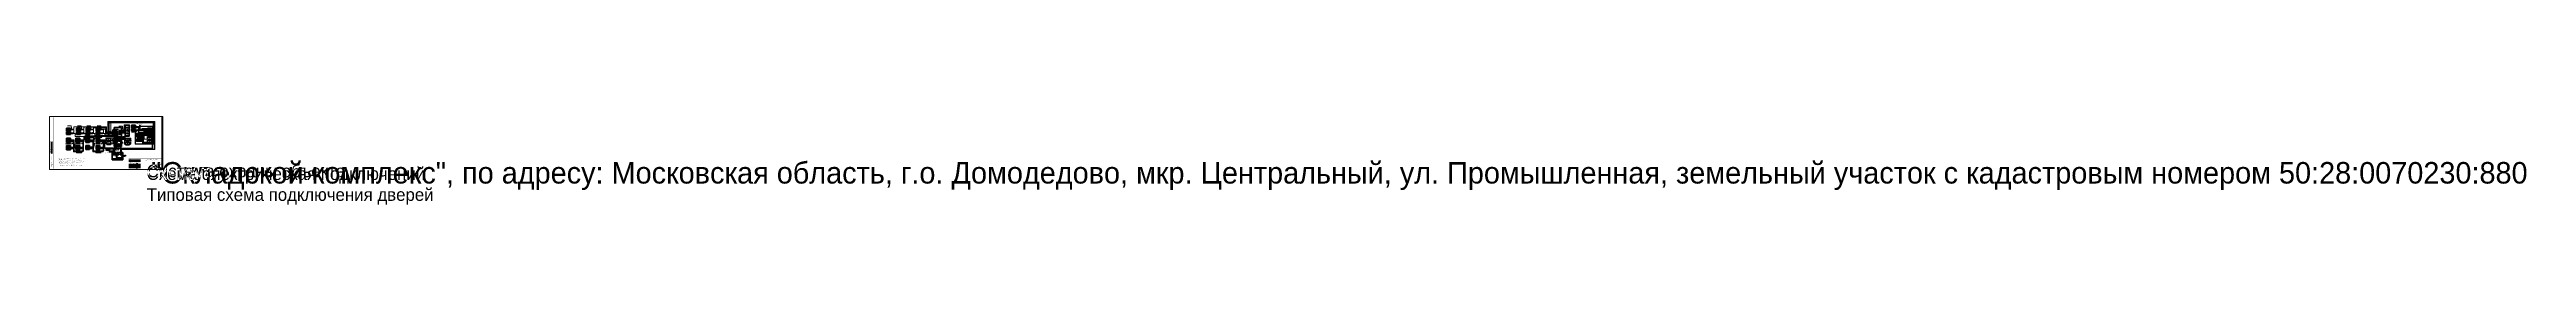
# Paper-space layout 'Дверь' of a CAD drawing. Header units: millimetres. Extents: x -109 to 13670, y -159 to 334.
# The model-space entities are those that its viewports show. They can reach past a viewport. Long polylines and large blocks are cut down to what shows.
import ezdxf
from ezdxf.enums import TextEntityAlignment as Align

# ---------------------------------------------------------------- set-up
doc = ezdxf.new("R2018")
doc.units = ezdxf.units.MM
for name, pattern in [('AI-Linetype-1', [1.693333, 0.846667, -0.846667]), ('AI-Linetype-11', [2.469444, 1.058333, -1.411111]), ('AI-Linetype-12', [2.469444, 1.058333, -1.411111]), ('AI-Linetype-2', [2.469444, 1.058333, -1.411111]), ('AI-Linetype-7', [2.469444, 1.058333, -1.411111]), ('AI-Linetype-8', [2.469444, 1.058333, -1.411111])]:
    doc.linetypes.add(name, pattern=pattern)
doc.layers.add('_Рамка и штамп', color=7, linetype='Continuous', lineweight=25)
for name, color, linetype in [('_Текст Блок 1', 7, 'Continuous'), ('СКУД', 7, 'Continuous'), ('Слой 1', 7, 'Continuous')]:
    doc.layers.add(name, color=color, linetype=linetype)
doc.styles.add('IsocPeur 2.5', font='isocpeur.ttf', dxfattribs={"height": 2.5})
doc.styles.add('IsocPeur 3.5', font='isocpeur.ttf', dxfattribs={"height": 3.5})
doc.styles.add('IsocPeur 5', font='isocpeur.ttf', dxfattribs={"height": 5})
doc.styles.get("Standard").update_dxf_attribs({"font": 'arial.ttf'})

# ---------------------------------------------------------------- blocks, each defined once
blk = doc.blocks.new('A$C9a5560e3')
h = blk.add_hatch(color=5)
h.dxf.hatch_style = 1
h.paths.add_polyline_path([(5, 6), (0, 6), (1, 5), (1, 1), (0, 0), (0, 0), (3, 0), (2, 1), (2, 6), (5, 6), (5, 2), (5, 2), (4, 2), (4, 2), (4, 3), (4, 3), (3, 2), (3, 2), (4, 1), (4, 1), (5, 1), (5, 0), (5, -1), (5, -1), (4, -1), (7, -1), (7, -1), (6, -1), (6, 0), (6, 1), (7, 1), (7, 1), (8, 1), (8, 2), (9, 2), (9, 3), (10, 3), (10, 4), (10, 4), (10, 5), (10, 6), (10, 7), (9, 7), (9, 8), (8, 9), (7, 9), (7, 9), (6, 9), (5, 9), (4, 9), (3, 9), (3, 8), (3, 8), (4, 7), (4, 8), (4, 8), (4, 8), (5, 9), (5, 9)])
h.paths.add_polyline_path([(6, 6), (6, 9), (7, 9), (7, 8), (8, 8), (8, 8), (9, 7), (9, 7), (9, 6), (9, 6), (9, 5), (9, 5), (7, 5), (7, 5), (7, 5), (7, 5), (9, 5), (9, 4), (9, 3), (9, 3), (9, 3), (8, 2), (7, 2), (7, 2), (6, 2), (6, 5), (6, 6), (7, 6), (7, 6)], flags=16)
h = blk.add_hatch(color=141)
h.dxf.hatch_style = 1
h.paths.add_polyline_path([(3, 0), (0, 0), (0, 0), (3, 0)])
h = blk.add_hatch(color=141)
h.dxf.hatch_style = 1
h.paths.add_polyline_path([(5, 6), (2, 6), (2, 1), (2, 0), (2, 5), (5, 5)])
h = blk.add_hatch(color=141)
h.dxf.hatch_style = 1
h.paths.add_polyline_path([(5, 8), (5, 8), (5, 9), (5, 9), (4, 8), (4, 8), (4, 8), (4, 7), (4, 6), (4, 7), (5, 8)])
h = blk.add_hatch(color=141)
h.dxf.hatch_style = 1
h.paths.add_polyline_path([(7, 8), (7, 9), (6, 9), (6, 6), (7, 6), (7, 8), (7, 8), (7, 8), (8, 7), (9, 7), (9, 7), (8, 8), (8, 8)])
h = blk.add_hatch(color=141)
h.dxf.hatch_style = 1
h.paths.add_polyline_path([(10, 3), (10, 3), (10, 4), (10, 5), (10, 5), (10, 6), (10, 7), (10, 6), (10, 5), (10, 4), (10, 4), (10, 3), (9, 3), (9, 2), (8, 2), (8, 1), (7, 1), (7, 1), (6, 1), (6, 0), (6, -1), (7, -1), (7, -1), (7, 0), (8, 0), (9, 1), (10, 2)])
h = blk.add_hatch(color=141)
h.dxf.hatch_style = 1
h.paths.add_polyline_path([(7, 6), (7, 6), (6, 6), (6, 5), (6, 2), (7, 2), (7, 5), (7, 5), (7, 5), (7, 5), (8, 5)])
h = blk.add_hatch(color=141)
h.dxf.hatch_style = 1
h.paths.add_polyline_path([(9, 5), (7, 5), (7, 4), (9, 4), (9, 4)])
h = blk.add_hatch(color=141)
h.dxf.hatch_style = 1
h.paths.add_polyline_path([(7, -1), (4, -1), (5, -2), (7, -2)])
blk = doc.blocks.new('*U51')
at = {"lineweight": 20}
for p, q in [((440, 55), (505, 55)), ((440, 50), (505, 50)), ((440, 45), (505, 45)), ((440, 30), (505, 30)), ((440, 25), (505, 25)), ((440, 20), (505, 20)), ((440, 15), (505, 15)), ((440, 10), (505, 10))]:
    blk.add_line(p, q, dxfattribs=at)
at = {"color": 0, "lineweight": 20}
blk.add_lwpolyline([(0, 297), (0, 0), (630, 0), (630, 297)], close=True, dxfattribs=at)
at = {"color": 0, "lineweight": 50, "const_width": 0.5}
blk.add_lwpolyline([(20, 292), (20, 5), (625, 5), (625, 292)], close=True, dxfattribs=at)
at = {"color": 0, "lineweight": 50}
for points, const_width in [([(20, 155), (0, 155)], 0.5), ([(5, 90), (5, 155)], 0.5), ([(20, 145), (5, 145)], 0.5), ([(20, 90), (0, 90)], 0.5), ([(20, 130), (5, 130)], 0.5), ([(20, 110), (5, 110)], 0.5), ([(8, 5), (8, 90)], 0.5), ([(20, 65), (8, 65)], 0.5), ([(20, 30), (8, 30)], 0.5), ([(20, 5), (8, 5)], 0.5), ([(13, 5), (13, 90)], 0.5), ([(625, 60), (440, 60), (440, 5)], 0.5), ([(440, 40), (505, 40)], 0.5), ([(440, 35), (505, 35)], 0.5), ([(450, 60), (450, 35)], 0.5), ([(460, 60), (460, 5)], 0.5), ([(480, 60), (480, 5)], 0.5), ([(495, 60), (495, 5)], 0.5), ([(505, 60), (505, 5)], 0.5), ([(505, 50), (625, 50)], 0.5), ([(625, 35), (505, 35)], 0.5), ([(625, 20), (505, 20)], 0.5), ([(575, 5), (575, 35)], 0.5), ([(575, 30), (625, 30)], 0.5), ([(590, 20), (590, 35)], 0.5), ([(605, 20), (605, 35)], 0.5), ([(625, 5), (625, 5)], 0.0000005), ([(625, 5), (625, 5)], 0.0000005), ([(625, 5), (625, 5)], 0.0000005), ([(625, 5), (625, 5)], 0.0000005), ([(625, 5), (625, 5)], 0.0000005)]:
    blk.add_lwpolyline(points, dxfattribs=dict(at, const_width=const_width))
at = {"color": 0, "lineweight": 20}
for points in [[(10, 90), (10, 155)], [(15, 90), (15, 155)], [(625, 5), (625, 5)], [(625, 5), (625, 5)], [(625, 5), (625, 5)], [(625, 5), (625, 5)], [(625, 5), (625, 5)], [(625, 5), (625, 5)], [(625, 5), (625, 5)]]:
    blk.add_lwpolyline(points, dxfattribs=at)
blk.add_point((625, 5))
blk.add_blockref('A$C9a5560e3', (577, 9))
at = {"color": 0, "lineweight": -2, "style": 'IsocPeur 2.5'}
for s, p in [('Согласовано', (2, 102)), ('Взам. инв.№', (11, 78)), ('Подпись  и  дата', (11, 48)), ('Инв.№ подл.', (11, 18))]:
    blk.add_text(s, height=2.5, rotation=90, dxfattribs=at).set_placement(p, align=Align.MIDDLE_CENTER)
at = {"style": 'IsocPeur 2.5'}
for s, p in [('Копировал:', (506, 2)), ('Формат A4x3', (600, 2))]:
    blk.add_text(s, height=2.5, dxfattribs=at).set_placement(p, align=Align.MIDDLE_RIGHT)
at = {"color": 0, "lineweight": -2, "style": 'IsocPeur 2.5'}
for s in ['Лист', 'Дата', 'Подп.', 'Лист', 'Изм.']:
    blk.add_text(s, height=0.0000025, dxfattribs=at).set_placement((625, 5), align=Align.MIDDLE_CENTER)
at = {"color": 0, "lineweight": -2, "style": 'IsocPeur 2.5', "width": 0.9}
for s in ['№ док.', 'Кол.уч.']:
    blk.add_text(s, height=0.0000025, dxfattribs=at).set_placement((625, 5), align=Align.MIDDLE_CENTER)
for s, insert, char_height, width, attachment_point, style in [('Разраб.', (441, 30), 2.5, 13.1, 7, 'IsocPeur 2.5'), ('Н. контр.', (441, 15), 2.5, 17.97, 7, 'IsocPeur 2.5'), ('ГИП', (441, 11), 2.5, 9.03, 7, 'IsocPeur 2.5'), ('Изм.', (445, 38), 2.5, 10, 5, 'IsocPeur 2.5'), ('Лист', (455, 38), 2.5, 10, 5, 'IsocPeur 2.5'), ('N докум.', (470, 37), 2.5, 20, 5, 'IsocPeur 2.5'), ('Подпись', (488, 38), 2.5, 15, 5, 'IsocPeur 2.5'), ('Дата', (500, 37), 2.5, 10, 5, 'IsocPeur 2.5'), ('Стадия', (582, 32), 2.5, 15, 5, 'IsocPeur 2.5'), ('Р', (582, 25), 4, 15, 5, 'IsocPeur 2.5'), ('{\\W0.5;\\T0.9;\\C5;АО "ПРОЕКТРУСЭНЕРГО"}', (606, 12), 5, 34.73, 5, 'IsocPeur 3.5'), ('Лист', (598, 32), 2.5, 15, 5, 'IsocPeur 2.5'), ('Листов', (615, 32), 2.5, 20, 5, 'IsocPeur 2.5')]:
    blk.add_mtext(s, dxfattribs=dict(insert=insert, char_height=char_height, width=width, attachment_point=attachment_point, style=style))
at = {"insert": (441, 25), "char_height": 2.5, "attachment_point": 7, "style": 'IsocPeur 2.5'}
blk.add_mtext('Проверил', dxfattribs=at)
at = {"style": 'IsocPeur 2.5'}
for tag, p in [('РАЗРАБ', (461, 30)), ('ПРОВЕРИЛ', (461, 25)), ('Н_КОНТР', (461, 15)), ('ГИП', (461, 10))]:
    blk.add_attdef(tag, text='', height=2.5, dxfattribs=at).set_placement(p, align=Align.BOTTOM_LEFT)
for tag, p in [('ДАТА_ГИП', (500, 10)), ('ДАТА_ПР', (500, 25)), ('ДАТА_НК', (500, 15)), ('ДАТА', (500, 30))]:
    blk.add_attdef(tag, text='', height=2.5, dxfattribs=at).set_placement(p, align=Align.BOTTOM_CENTER)
at = {"lineweight": 30}
for tag, p in [('ИМЯ_ПРОЕКТА', (540, 28)), ('НАЗВАНИЕ_ТЕКУЩЕГО_ЛИСТА', (540, 12)), ('ОПИСАНИЕ', (565, 42))]:
    blk.add_attdef(tag, text='', height=2.5, dxfattribs=at).set_placement(p, align=Align.MIDDLE_CENTER)
for tag, height, style, p in [('ШИФР', 5, 'IsocPeur 5', (565, 55)), ('ЛИСТ', 3.5, 'IsocPeur 3.5', (598, 25)), ('ЛИСТОВ', 3.5, 'IsocPeur 3.5', (615, 25))]:
    blk.add_attdef(tag, text='', height=height, dxfattribs=dict(style=style)).set_placement(p, align=Align.MIDDLE_CENTER)
blk = doc.blocks.new('Макеев')
at = {"color": 172}
blk.add_lwpolyline([(3, 0), (3, 0), (3, 0), (3, 0), (3, 0), (3, -1), (3, -1), (3, -1), (3, -1), (3, -1), (3, -1), (3, -1), (4, -1), (4, -1), (4, -1), (4, 0), (5, 0), (5, 1), (5, 1), (5, 1), (5, 2), (6, 2), (6, 2), (6, 3), (6, 3), (6, 3), (6, 3), (6, 3), (6, 3), (6, 2), (6, 2), (6, 2), (6, 2), (5, 2), (5, 1), (5, 1), (5, 1), (5, 1), (5, 0), (5, 0), (5, 0), (5, 0), (5, 0), (5, 0), (5, 0), (5, 0), (5, 0), (6, 0), (6, 0), (6, 1), (6, 1), (7, 2), (7, 1), (6, 1), (6, 1), (6, 0), (6, 0), (6, 0), (6, 0), (6, 0), (7, 0), (7, 0), (7, 0), (7, 0), (7, 0), (8, 1), (8, 1), (8, 2), (8, 2), (8, 3), (9, 3), (9, 4), (9, 4), (9, 4), (9, 4), (9, 5), (9, 5), (9, 5), (8, 5), (8, 5), (8, 5), (8, 5), (8, 5), (7, 5), (7, 5), (7, 5), (7, 4), (6, 4), (6, 4), (6, 3), (5, 2), (5, 2), (5, 1), (4, 1), (4, 0), (4, 0), (4, 0), (4, -1), (4, -1), (4, -1), (4, -1), (4, -2), (4, -2), (5, -2), (5, -2), (5, -2), (6, -2), (6, -2), (6, -2), (7, -1), (7, -1), (8, -1), (8, 0), (8, 0), (9, 0), (9, 1), (10, 2), (10, 2), (10, 3), (11, 3), (11, 3), (11, 4), (11, 4), (11, 4), (11, 4), (11, 4), (11, 4), (11, 4), (11, 3), (10, 3), (10, 3), (10, 2), (10, 1), (9, 1), (9, 1), (9, 0), (9, 0), (9, 0), (9, 0), (9, 0), (9, 0), (9, 0), (9, 0), (10, 0), (10, 0), (10, 0), (10, 0), (10, 1), (10, 1), (10, 1), (10, 1), (9, 0), (9, 0)], dxfattribs=at)
blk = doc.blocks.new('A$C1a58d176')
at = {"color": 5, "lineweight": 20, "transparency": 33554687}
for p, q in [((-4, -11), (-6, -12)), ((-1, -9), (-4, -11)), ((-2, -10), (-2, -9)), ((-2, -9), (-1, -9)), ((-2, -11), (-2, -10)), ((-2, -10), (-2, -10)), ((-2, -10), (-2, -10)), ((-1, -11), (-2, -11)), ((-2, -11), (-2, -11)), ((-2, -11), (-2, -11)), ((-2, -11), (-2, -11)), ((-1, -9), (0, -7)), ((-1, -9), (-1, -9)), ((0, -10), (-1, -11)), ((0, -7), (4, -4)), ((0, -7), (0, -7)), ((1, -8), (0, -10)), ((1, -8), (2, -7)), ((2, -7), (1, -7)), ((1, -7), (1, -8)), ((2, -8), (1, -8)), ((1, -8), (1, -8)), ((1, -8), (1, -8)), ((4, -5), (2, -6)), ((2, -6), (2, -7)), ((2, -7), (3, -7)), ((3, -8), (2, -8)), ((2, -8), (2, -8)), ((4, -4), (3, -5)), ((3, -7), (6, -4)), ((4, -7), (3, -7)), ((3, -7), (3, -8)), ((3, -7), (3, -7)), ((4, -4), (4, -4)), ((5, -4), (4, -5)), ((6, -4), (4, -6)), ((5, -6), (4, -6)), ((4, -6), (4, -7)), ((4, -6), (4, -6)), ((4, -6), (4, -6)), ((4, -6), (4, -7)), ((4, -7), (4, -7)), ((4, -7), (4, -7)), ((4, -7), (5, -7)), ((5, -4), (5, -4)), ((6, -5), (5, -6)), ((5, -6), (5, -6)), ((5, -7), (5, -7)), ((6, -4), (6, -4)), ((6, -4), (7, -4)), ((7, -4), (6, -5)), ((6, -4), (6, -4)), ((6, -5), (6, -5)), ((7, -4), (8, -4)), ((8, -4), (7, -5)), ((7, -5), (7, -5)), ((7, -5), (7, -6)), ((7, -6), (8, -5)), ((7, -6), (7, -6)), ((7, -6), (7, -6)), ((8, -4), (8, -4)), ((8, -5), (9, -4)), ((9, -4), (8, -5)), ((8, -5), (8, -5)), ((8, -5), (8, -5)), ((8, -5), (8, -5)), ((8, -5), (8, -5)), ((8, -5), (8, -5)), ((8, -5), (8, -5)), ((8, -5), (9, -5)), ((9, -5), (9, -5)), ((9, -5), (10, -5)), ((10, -5), (11, -4)), ((11, -4), (15, -5))]:
    blk.add_line(p, q, dxfattribs=at)
for centre, radius, start, end in [((44, -55), 64.8, 129.247, 134.061), ((4, -4), 0.0661, 62.8187, 117.0837), ((4, -4), 0.049, 319.707, 52.1372), ((6, -4), 0.613, 19.5703, 123.2095), ((-6, 13), 23, 300.0713, 311.3347), ((7, -5), 1.2, 90.9172, 122.183), ((7, -4), 0.474, 298.5028, 11.9916), ((9, -5), 0.754, 76.8442, 131.651), ((9, -4), 0.16, 312.9897, 69.0183), ((9, -4), 0.239, 303.6984, 28.592), ((9, -4), 0.352, 65.4216, 132.2439)]:
    blk.add_arc(centre, radius, start, end, dxfattribs=at)
at = {"color": 5, "transparency": 33554687}
blk.add_open_spline([(3, 9), (2, 10), (1, 9), (1, 8), (2, 7), (5, 7), (6, 8), (5, 9), (3, 9), (3, 8), (4, 6), (6, 7), (7, 9), (8, 9), (8, 8), (6, 8), (2, 8), (1, 9), (1, 8), (1, 6), (5, 6), (7, 7), (8, 7), (8, 7), (9, 7)], degree=3, dxfattribs=at)
for p in [(-3, 0), (-3, -14)]:
    blk.add_blockref('Макеев', p)
blk = doc.blocks.new('block 4')
at = {"layer": 'Слой 1'}
h = blk.add_hatch(color=7, dxfattribs=at)
h.dxf.hatch_style = 2
h.paths.add_polyline_path([(147.2, -98.7), (147.2, -98.8), (146.1, -99.2), (147.2, -99.6), (147.2, -99.8), (145.6, -99.2)])
at = {"layer": 'Слой 1', "lineweight": 0}
blk.add_lwpolyline([(147.2, -98.7), (147.2, -98.8), (146.1, -99.2), (147.2, -99.6), (147.2, -99.8), (145.6, -99.2), (147.2, -98.7)], dxfattribs=at)

msp = doc.modelspace()

# ---------------------------------------------------------------- hatches: boundary and pattern name
at = {"layer": 'СКУД', "lineweight": 18, "true_color": 0x000000}
h = msp.add_hatch(dxfattribs=at)
h.set_pattern_fill('ANGLE', color=18, scale=0.64, angle=-90)
h.set_pattern_definition([(270, (-16555.9757, 159665.286), (4.4704, -8e-16), [3.2512, -1.2192]), (360, (-16555.9757, 159665.286), (1e-15, 4.4704), [3.2512, -1.2192])])
h.paths.add_polyline_path([(-45414, 152828), (-45414, 152898), (-45414, 152967, 0.99996665)])
h.paths.add_polyline_path([(-45344, 152898, 0.41421356), (-45414, 152967), (-45414, 152898)])
h.paths.add_polyline_path([(-45344, 152898), (-45414, 152898), (-45414, 152828, 0.4142331)])
h = msp.add_hatch(dxfattribs=at)
h.set_pattern_fill('ANGLE', color=18, scale=0.64, angle=-90)
h.set_pattern_definition([(270, (-16555.9757, 159097.814), (4.4704, -8e-16), [3.2512, -1.2192]), (360, (-16555.9757, 159097.814), (1e-15, 4.4704), [3.2512, -1.2192])])
h.paths.add_polyline_path([(-45414, 152260), (-45414, 152330), (-45414, 152400, 0.99996665)])
h.paths.add_polyline_path([(-45344, 152330, 0.41421356), (-45414, 152400), (-45414, 152330)])
h.paths.add_polyline_path([(-45344, 152330), (-45414, 152330), (-45414, 152260, 0.4142331)])
h = msp.add_hatch(dxfattribs=at)
h.set_pattern_fill('ANGLE', color=18, scale=0.8)
h.set_pattern_definition([(0, (-65782.473, 183899.8754), (0, 5.588), [4.064, -1.524]), (90, (-65782.473, 183899.8754), (-5.588, 3e-16), [4.064, -1.524])])
h.paths.add_polyline_path([(-45407, 147827), (-45320, 147827), (-45233, 147827, -0.99996665)])
h.paths.add_polyline_path([(-45320, 147914, -0.41421356), (-45233, 147827), (-45320, 147827)])
h.paths.add_polyline_path([(-45320, 147914), (-45320, 147827), (-45407, 147827, -0.4142331)])
h = msp.add_hatch(dxfattribs=at)
h.set_pattern_fill('ANGLE', color=18, scale=0.8)
h.set_pattern_definition([(0, (-65782.473, 183493.63), (0, 5.588), [4.064, -1.524]), (90, (-65782.473, 183493.63), (-5.588, 3e-16), [4.064, -1.524])])
h.paths.add_polyline_path([(-45407, 147421), (-45320, 147421), (-45233, 147421, -0.99996665)])
h.paths.add_polyline_path([(-45320, 147508, -0.41421356), (-45233, 147421), (-45320, 147421)])
h.paths.add_polyline_path([(-45320, 147508), (-45320, 147421), (-45407, 147421, -0.4142331)])
h = msp.add_hatch(dxfattribs=at)
h.set_pattern_fill('ANGLE', color=18, scale=0.8)
h.set_pattern_definition([(0, (-65782.473, 183069.8633), (0, 5.588), [4.064, -1.524]), (90, (-65782.473, 183069.8633), (-5.588, 3e-16), [4.064, -1.524])])
h.paths.add_polyline_path([(-45407, 146997), (-45320, 146997), (-45233, 146997, -0.99996665)])
h.paths.add_polyline_path([(-45320, 147084, -0.41421356), (-45233, 146997), (-45320, 146997)])
h.paths.add_polyline_path([(-45320, 147084), (-45320, 146997), (-45407, 146997, -0.4142331)])
h = msp.add_hatch(dxfattribs=at)
h.set_pattern_fill('ANGLE', color=18, scale=0.8)
h.set_pattern_definition([(0, (-65782.473, 182642.324), (0, 5.588), [4.064, -1.524]), (90, (-65782.473, 182642.324), (-5.588, 3e-16), [4.064, -1.524])])
h.paths.add_polyline_path([(-45407, 146570), (-45320, 146570), (-45233, 146570, -0.99996665)])
h.paths.add_polyline_path([(-45320, 146657, -0.41421356), (-45233, 146570), (-45320, 146570)])
h.paths.add_polyline_path([(-45320, 146657), (-45320, 146570), (-45407, 146570, -0.4142331)])
h = msp.add_hatch(dxfattribs=at)
h.set_pattern_fill('ANGLE', color=18, scale=0.8)
h.set_pattern_definition([(0, (-65727.57, 178806.718), (0, 5.588), [4.064, -1.524]), (90, (-65727.57, 178806.718), (-5.588, 3e-16), [4.064, -1.524])])
h.paths.add_polyline_path([(-45353, 142734), (-45265, 142734), (-45178, 142734, -0.99996665)])
h.paths.add_polyline_path([(-45265, 142821, -0.41421356), (-45178, 142734), (-45265, 142734)])
h.paths.add_polyline_path([(-45265, 142821), (-45265, 142734), (-45353, 142734, -0.4142331)])
h = msp.add_hatch(dxfattribs=at)
h.set_pattern_fill('ANGLE', color=18, scale=0.8)
h.set_pattern_definition([(0, (-65727.57, 178400.4726), (0, 5.588), [4.064, -1.524]), (90, (-65727.57, 178400.4726), (-5.588, 3e-16), [4.064, -1.524])])
h.paths.add_polyline_path([(-45353, 142328), (-45265, 142328), (-45178, 142328, -0.99996665)])
h.paths.add_polyline_path([(-45265, 142415, -0.41421356), (-45178, 142328), (-45265, 142328)])
h.paths.add_polyline_path([(-45265, 142415), (-45265, 142328), (-45353, 142328, -0.4142331)])
h = msp.add_hatch(dxfattribs=at)
h.set_pattern_fill('ANGLE', color=18, scale=0.8)
h.set_pattern_definition([(0, (-65727.57, 177976.706), (0, 5.588), [4.064, -1.524]), (90, (-65727.57, 177976.706), (-5.588, 3e-16), [4.064, -1.524])])
h.paths.add_polyline_path([(-45353, 141904), (-45265, 141904), (-45178, 141904, -0.99996665)])
h.paths.add_polyline_path([(-45265, 141991, -0.41421356), (-45178, 141904), (-45265, 141904)])
h.paths.add_polyline_path([(-45265, 141991), (-45265, 141904), (-45353, 141904, -0.4142331)])
h = msp.add_hatch(dxfattribs=at)
h.set_pattern_fill('ANGLE', color=18, scale=0.8)
h.set_pattern_definition([(0, (-65727.57, 177549.166), (0, 5.588), [4.064, -1.524]), (90, (-65727.57, 177549.166), (-5.588, 3e-16), [4.064, -1.524])])
h.paths.add_polyline_path([(-45353, 141477), (-45265, 141477), (-45178, 141477, -0.99996665)])
h.paths.add_polyline_path([(-45265, 141564, -0.41421356), (-45178, 141477), (-45265, 141477)])
h.paths.add_polyline_path([(-45265, 141564), (-45265, 141477), (-45353, 141477, -0.4142331)])
h = msp.add_hatch(dxfattribs=at)
h.set_pattern_fill('ANGLE', color=18, scale=0.8)
h.set_pattern_definition([(0, (-59125.4524, 178838.75), (0, 5.588), [4.064, -1.524]), (90, (-59125.4524, 178838.75), (-5.588, 3e-16), [4.064, -1.524])])
h.paths.add_polyline_path([(-38750, 142766), (-38663, 142766), (-38576, 142766, -0.99996665)])
h.paths.add_polyline_path([(-38663, 142853, -0.41421356), (-38576, 142766), (-38663, 142766)])
h.paths.add_polyline_path([(-38663, 142853), (-38663, 142766), (-38750, 142766, -0.4142331)])
h = msp.add_hatch(dxfattribs=at)
h.set_pattern_fill('ANGLE', color=18, scale=0.8)
h.set_pattern_definition([(0, (-59125.4524, 178432.5047), (0, 5.588), [4.064, -1.524]), (90, (-59125.4524, 178432.5047), (-5.588, 3e-16), [4.064, -1.524])])
h.paths.add_polyline_path([(-38750, 142360), (-38663, 142360), (-38576, 142360, -0.99996665)])
h.paths.add_polyline_path([(-38663, 142447, -0.41421356), (-38576, 142360), (-38663, 142360)])
h.paths.add_polyline_path([(-38663, 142447), (-38663, 142360), (-38750, 142360, -0.4142331)])
h = msp.add_hatch(dxfattribs=at)
h.set_pattern_fill('ANGLE', color=18, scale=0.8)
h.set_pattern_definition([(0, (-59125.4524, 178008.738), (0, 5.588), [4.064, -1.524]), (90, (-59125.4524, 178008.738), (-5.588, 3e-16), [4.064, -1.524])])
h.paths.add_polyline_path([(-38750, 141936), (-38663, 141936), (-38576, 141936, -0.99996665)])
h.paths.add_polyline_path([(-38663, 142023, -0.41421356), (-38576, 141936), (-38663, 141936)])
h.paths.add_polyline_path([(-38663, 142023), (-38663, 141936), (-38750, 141936, -0.4142331)])
h = msp.add_hatch(dxfattribs=at)
h.set_pattern_fill('ANGLE', color=18, scale=0.8)
h.set_pattern_definition([(0, (-59125.4524, 177581.1983), (0, 5.588), [4.064, -1.524]), (90, (-59125.4524, 177581.1983), (-5.588, 3e-16), [4.064, -1.524])])
h.paths.add_polyline_path([(-38750, 141509), (-38663, 141509), (-38576, 141509, -0.99996665)])
h.paths.add_polyline_path([(-38663, 141596, -0.41421356), (-38576, 141509), (-38663, 141509)])
h.paths.add_polyline_path([(-38663, 141596), (-38663, 141509), (-38750, 141509, -0.4142331)])
h = msp.add_hatch(dxfattribs=at)
h.set_pattern_fill('ANGLE', color=18, scale=0.8)
h.set_pattern_definition([(0, (-59106.876, 183897.0233), (0, 5.588), [4.064, -1.524]), (90, (-59106.876, 183897.0233), (-5.588, 3e-16), [4.064, -1.524])])
h.paths.add_polyline_path([(-38732, 147824), (-38645, 147824), (-38558, 147824, -0.99996665)])
h.paths.add_polyline_path([(-38645, 147912, -0.41421356), (-38558, 147824), (-38645, 147824)])
h.paths.add_polyline_path([(-38645, 147912), (-38645, 147824), (-38732, 147824, -0.4142331)])
h = msp.add_hatch(dxfattribs=at)
h.set_pattern_fill('ANGLE', color=18, scale=0.8)
h.set_pattern_definition([(0, (-59106.876, 183490.778), (0, 5.588), [4.064, -1.524]), (90, (-59106.876, 183490.778), (-5.588, 3e-16), [4.064, -1.524])])
h.paths.add_polyline_path([(-38732, 147418), (-38645, 147418), (-38558, 147418, -0.99996665)])
h.paths.add_polyline_path([(-38645, 147505, -0.41421356), (-38558, 147418), (-38645, 147418)])
h.paths.add_polyline_path([(-38645, 147505), (-38645, 147418), (-38732, 147418, -0.4142331)])
h = msp.add_hatch(dxfattribs=at)
h.set_pattern_fill('ANGLE', color=18, scale=0.8)
h.set_pattern_definition([(0, (-59106.876, 183067.011), (0, 5.588), [4.064, -1.524]), (90, (-59106.876, 183067.011), (-5.588, 3e-16), [4.064, -1.524])])
h.paths.add_polyline_path([(-38732, 146994), (-38645, 146994), (-38558, 146994, -0.99996665)])
h.paths.add_polyline_path([(-38645, 147082, -0.41421356), (-38558, 146994), (-38645, 146994)])
h.paths.add_polyline_path([(-38645, 147082), (-38645, 146994), (-38732, 146994, -0.4142331)])
h = msp.add_hatch(dxfattribs=at)
h.set_pattern_fill('ANGLE', color=18, scale=0.8)
h.set_pattern_definition([(0, (-59106.876, 182639.472), (0, 5.588), [4.064, -1.524]), (90, (-59106.876, 182639.472), (-5.588, 3e-16), [4.064, -1.524])])
h.paths.add_polyline_path([(-38732, 146567), (-38645, 146567), (-38558, 146567, -0.99996665)])
h.paths.add_polyline_path([(-38645, 146654, -0.41421356), (-38558, 146567), (-38645, 146567)])
h.paths.add_polyline_path([(-38645, 146654), (-38645, 146567), (-38732, 146567, -0.4142331)])
h = msp.add_hatch(dxfattribs=at)
h.set_pattern_fill('ANGLE', color=18, scale=0.64, angle=-90)
h.set_pattern_definition([(270, (-9405.8413, 159674.0117), (4.4704, -8e-16), [3.2512, -1.2192]), (360, (-9405.8413, 159674.0117), (1e-15, 4.4704), [3.2512, -1.2192])])
h.paths.add_polyline_path([(-38264, 152837), (-38264, 152906), (-38264, 152976, 0.99996665)])
h.paths.add_polyline_path([(-38194, 152906, 0.41421356), (-38264, 152976), (-38264, 152906)])
h.paths.add_polyline_path([(-38194, 152906), (-38264, 152906), (-38264, 152837, 0.4142331)])
h = msp.add_hatch(dxfattribs=at)
h.set_pattern_fill('ANGLE', color=18, scale=0.64, angle=-90)
h.set_pattern_definition([(270, (-9405.8413, 159106.5394), (4.4704, -8e-16), [3.2512, -1.2192]), (360, (-9405.8413, 159106.5394), (1e-15, 4.4704), [3.2512, -1.2192])])
h.paths.add_polyline_path([(-38264, 152269), (-38264, 152339), (-38264, 152408, 0.99996665)])
h.paths.add_polyline_path([(-38194, 152339, 0.41421356), (-38264, 152408), (-38264, 152339)])
h.paths.add_polyline_path([(-38194, 152339), (-38264, 152339), (-38264, 152269, 0.4142331)])
h = msp.add_hatch(dxfattribs=at)
h.set_pattern_fill('ANGLE', color=18, scale=0.8)
h.set_pattern_definition([(0, (-52126.755, 178853.6203), (0, 5.588), [4.064, -1.524]), (90, (-52126.755, 178853.6203), (-5.588, 3e-16), [4.064, -1.524])])
h.paths.add_polyline_path([(-31752, 142781), (-31665, 142781), (-31578, 142781, -0.99996665)])
h.paths.add_polyline_path([(-31665, 142868, -0.41421356), (-31578, 142781), (-31665, 142781)])
h.paths.add_polyline_path([(-31665, 142868), (-31665, 142781), (-31752, 142781, -0.4142331)])
h = msp.add_hatch(dxfattribs=at)
h.set_pattern_fill('ANGLE', color=18, scale=0.8)
h.set_pattern_definition([(0, (-52126.755, 178447.375), (0, 5.588), [4.064, -1.524]), (90, (-52126.755, 178447.375), (-5.588, 3e-16), [4.064, -1.524])])
h.paths.add_polyline_path([(-31752, 142375), (-31665, 142375), (-31578, 142375, -0.99996665)])
h.paths.add_polyline_path([(-31665, 142462, -0.41421356), (-31578, 142375), (-31665, 142375)])
h.paths.add_polyline_path([(-31665, 142462), (-31665, 142375), (-31752, 142375, -0.4142331)])
h = msp.add_hatch(dxfattribs=at)
h.set_pattern_fill('ANGLE', color=18, scale=0.8)
h.set_pattern_definition([(0, (-52126.755, 178023.608), (0, 5.588), [4.064, -1.524]), (90, (-52126.755, 178023.608), (-5.588, 3e-16), [4.064, -1.524])])
h.paths.add_polyline_path([(-31752, 141951), (-31665, 141951), (-31578, 141951, -0.99996665)])
h.paths.add_polyline_path([(-31665, 142038, -0.41421356), (-31578, 141951), (-31665, 141951)])
h.paths.add_polyline_path([(-31665, 142038), (-31665, 141951), (-31752, 141951, -0.4142331)])
h = msp.add_hatch(dxfattribs=at)
h.set_pattern_fill('ANGLE', color=18, scale=0.8)
h.set_pattern_definition([(0, (-52126.755, 177596.0687), (0, 5.588), [4.064, -1.524]), (90, (-52126.755, 177596.0687), (-5.588, 3e-16), [4.064, -1.524])])
h.paths.add_polyline_path([(-31752, 141523), (-31665, 141523), (-31578, 141523, -0.99996665)])
h.paths.add_polyline_path([(-31665, 141611, -0.41421356), (-31578, 141523), (-31665, 141523)])
h.paths.add_polyline_path([(-31665, 141611), (-31665, 141523), (-31752, 141523, -0.4142331)])
h = msp.add_hatch(dxfattribs=at)
h.set_pattern_fill('ANGLE', color=18, scale=0.8)
h.set_pattern_definition([(0, (-52126.449, 183861.3453), (0, 5.588), [4.064, -1.524]), (90, (-52126.449, 183861.3453), (-5.588, 3e-16), [4.064, -1.524])])
h.paths.add_polyline_path([(-31751, 147789), (-31664, 147789), (-31577, 147789, -0.99996665)])
h.paths.add_polyline_path([(-31664, 147876, -0.41421356), (-31577, 147789), (-31664, 147789)])
h.paths.add_polyline_path([(-31664, 147876), (-31664, 147789), (-31751, 147789, -0.4142331)])
h = msp.add_hatch(dxfattribs=at)
h.set_pattern_fill('ANGLE', color=18, scale=0.8)
h.set_pattern_definition([(0, (-52126.449, 183455.1), (0, 5.588), [4.064, -1.524]), (90, (-52126.449, 183455.1), (-5.588, 3e-16), [4.064, -1.524])])
h.paths.add_polyline_path([(-31751, 147382), (-31664, 147382), (-31577, 147382, -0.99996665)])
h.paths.add_polyline_path([(-31664, 147470, -0.41421356), (-31577, 147382), (-31664, 147382)])
h.paths.add_polyline_path([(-31664, 147470), (-31664, 147382), (-31751, 147382, -0.4142331)])
h = msp.add_hatch(dxfattribs=at)
h.set_pattern_fill('ANGLE', color=18, scale=0.8)
h.set_pattern_definition([(0, (-52126.449, 183031.333), (0, 5.588), [4.064, -1.524]), (90, (-52126.449, 183031.333), (-5.588, 3e-16), [4.064, -1.524])])
h.paths.add_polyline_path([(-31751, 146959), (-31664, 146959), (-31577, 146959, -0.99996665)])
h.paths.add_polyline_path([(-31664, 147046, -0.41421356), (-31577, 146959), (-31664, 146959)])
h.paths.add_polyline_path([(-31664, 147046), (-31664, 146959), (-31751, 146959, -0.4142331)])
h = msp.add_hatch(dxfattribs=at)
h.set_pattern_fill('ANGLE', color=18, scale=0.8)
h.set_pattern_definition([(0, (-52126.449, 182603.7937), (0, 5.588), [4.064, -1.524]), (90, (-52126.449, 182603.7937), (-5.588, 3e-16), [4.064, -1.524])])
h.paths.add_polyline_path([(-31751, 146531), (-31664, 146531), (-31577, 146531, -0.99996665)])
h.paths.add_polyline_path([(-31664, 146618, -0.41421356), (-31577, 146531), (-31664, 146531)])
h.paths.add_polyline_path([(-31664, 146618), (-31664, 146531), (-31751, 146531, -0.4142331)])
h = msp.add_hatch(dxfattribs=at)
h.set_pattern_fill('ANGLE', color=18, scale=0.64, angle=-90)
h.set_pattern_definition([(270, (-2654.2655, 159678.9914), (4.4704, -8e-16), [3.2512, -1.2192]), (360, (-2654.2655, 159678.9914), (1e-15, 4.4704), [3.2512, -1.2192])])
h.paths.add_polyline_path([(-31512, 152842), (-31512, 152911), (-31512, 152981, 0.99996665)])
h.paths.add_polyline_path([(-31443, 152911, 0.41421356), (-31512, 152981), (-31512, 152911)])
h.paths.add_polyline_path([(-31443, 152911), (-31512, 152911), (-31512, 152842, 0.4142331)])
h = msp.add_hatch(dxfattribs=at)
h.set_pattern_fill('ANGLE', color=18, scale=0.64, angle=-90)
h.set_pattern_definition([(270, (-2654.2655, 159111.519), (4.4704, -8e-16), [3.2512, -1.2192]), (360, (-2654.2655, 159111.519), (1e-15, 4.4704), [3.2512, -1.2192])])
h.paths.add_polyline_path([(-31512, 152274), (-31512, 152344), (-31512, 152413, 0.99996665)])
h.paths.add_polyline_path([(-31443, 152344, 0.41421356), (-31512, 152413), (-31512, 152344)])
h.paths.add_polyline_path([(-31443, 152344), (-31512, 152344), (-31512, 152274, 0.4142331)])
h = msp.add_hatch(dxfattribs=at)
h.set_pattern_fill('ANGLE', color=18, scale=0.8)
h.set_pattern_definition([(0, (-44828.975, 183851.6765), (0, 5.588), [4.064, -1.524]), (90, (-44828.975, 183851.6765), (-5.588, 3e-16), [4.064, -1.524])])
h.paths.add_polyline_path([(-24454, 147779), (-24367, 147779), (-24280, 147779, -0.99996665)])
h.paths.add_polyline_path([(-24367, 147866, -0.41421356), (-24280, 147779), (-24367, 147779)])
h.paths.add_polyline_path([(-24367, 147866), (-24367, 147779), (-24454, 147779, -0.4142331)])
h = msp.add_hatch(dxfattribs=at)
h.set_pattern_fill('ANGLE', color=18, scale=0.8)
h.set_pattern_definition([(0, (-44828.975, 183445.431), (0, 5.588), [4.064, -1.524]), (90, (-44828.975, 183445.431), (-5.588, 3e-16), [4.064, -1.524])])
h.paths.add_polyline_path([(-24454, 147373), (-24367, 147373), (-24280, 147373, -0.99996665)])
h.paths.add_polyline_path([(-24367, 147460, -0.41421356), (-24280, 147373), (-24367, 147373)])
h.paths.add_polyline_path([(-24367, 147460), (-24367, 147373), (-24454, 147373, -0.4142331)])
h = msp.add_hatch(dxfattribs=at)
h.set_pattern_fill('ANGLE', color=18, scale=0.8)
h.set_pattern_definition([(0, (-44828.975, 183021.6644), (0, 5.588), [4.064, -1.524]), (90, (-44828.975, 183021.6644), (-5.588, 3e-16), [4.064, -1.524])])
h.paths.add_polyline_path([(-24454, 146949), (-24367, 146949), (-24280, 146949, -0.99996665)])
h.paths.add_polyline_path([(-24367, 147036, -0.41421356), (-24280, 146949), (-24367, 146949)])
h.paths.add_polyline_path([(-24367, 147036), (-24367, 146949), (-24454, 146949, -0.4142331)])
h = msp.add_hatch(dxfattribs=at)
h.set_pattern_fill('ANGLE', color=18, scale=0.8)
h.set_pattern_definition([(0, (-44828.975, 182594.125), (0, 5.588), [4.064, -1.524]), (90, (-44828.975, 182594.125), (-5.588, 3e-16), [4.064, -1.524])])
h.paths.add_polyline_path([(-24454, 146521), (-24367, 146521), (-24280, 146521, -0.99996665)])
h.paths.add_polyline_path([(-24367, 146609, -0.41421356), (-24280, 146521), (-24367, 146521)])
h.paths.add_polyline_path([(-24367, 146609), (-24367, 146521), (-24454, 146521, -0.4142331)])
h = msp.add_hatch(dxfattribs=at)
h.set_pattern_fill('ANGLE', color=18, scale=0.64, angle=-90)
h.set_pattern_definition([(270, (4495.869, 159687.717), (4.4704, -8e-16), [3.2512, -1.2192]), (360, (4495.869, 159687.717), (1e-15, 4.4704), [3.2512, -1.2192])])
h.paths.add_polyline_path([(-24362, 152850), (-24362, 152920), (-24362, 152990, 0.99996665)])
h.paths.add_polyline_path([(-24293, 152920, 0.41421356), (-24362, 152990), (-24362, 152920)])
h.paths.add_polyline_path([(-24293, 152920), (-24362, 152920), (-24362, 152850, 0.4142331)])
h = msp.add_hatch(dxfattribs=at)
h.set_pattern_fill('ANGLE', color=18, scale=0.64, angle=-90)
h.set_pattern_definition([(270, (4495.869, 159120.2447), (4.4704, -8e-16), [3.2512, -1.2192]), (360, (4495.869, 159120.2447), (1e-15, 4.4704), [3.2512, -1.2192])])
h.paths.add_polyline_path([(-24362, 152283), (-24362, 152353), (-24362, 152422, 0.99996665)])
h.paths.add_polyline_path([(-24293, 152353, 0.41421356), (-24362, 152422), (-24362, 152353)])
h.paths.add_polyline_path([(-24293, 152353), (-24362, 152353), (-24362, 152283, 0.4142331)])
h = msp.add_hatch(dxfattribs=at)
h.set_pattern_fill('ANGLE', color=18, scale=0.8)
h.set_pattern_definition([(0, (-44793.428, 178839.7705), (0, 5.588), [4.064, -1.524]), (90, (-44793.428, 178839.7705), (-5.588, 3e-16), [4.064, -1.524])])
h.paths.add_polyline_path([(-24418, 142767), (-24331, 142767), (-24244, 142767, -0.99996665)])
h.paths.add_polyline_path([(-24331, 142854, -0.41421356), (-24244, 142767), (-24331, 142767)])
h.paths.add_polyline_path([(-24331, 142854), (-24331, 142767), (-24418, 142767, -0.4142331)])
h = msp.add_hatch(dxfattribs=at)
h.set_pattern_fill('ANGLE', color=18, scale=0.8)
h.set_pattern_definition([(0, (-44793.428, 178433.525), (0, 5.588), [4.064, -1.524]), (90, (-44793.428, 178433.525), (-5.588, 3e-16), [4.064, -1.524])])
h.paths.add_polyline_path([(-24418, 142361), (-24331, 142361), (-24244, 142361, -0.99996665)])
h.paths.add_polyline_path([(-24331, 142448, -0.41421356), (-24244, 142361), (-24331, 142361)])
h.paths.add_polyline_path([(-24331, 142448), (-24331, 142361), (-24418, 142361, -0.4142331)])
h = msp.add_hatch(dxfattribs=at)
h.set_pattern_fill('ANGLE', color=18, scale=0.8)
h.set_pattern_definition([(0, (-44793.428, 178009.7584), (0, 5.588), [4.064, -1.524]), (90, (-44793.428, 178009.7584), (-5.588, 3e-16), [4.064, -1.524])])
h.paths.add_polyline_path([(-24418, 141937), (-24331, 141937), (-24244, 141937, -0.99996665)])
h.paths.add_polyline_path([(-24331, 142024, -0.41421356), (-24244, 141937), (-24331, 141937)])
h.paths.add_polyline_path([(-24331, 142024), (-24331, 141937), (-24418, 141937, -0.4142331)])
h = msp.add_hatch(dxfattribs=at)
h.set_pattern_fill('ANGLE', color=18, scale=0.8)
h.set_pattern_definition([(0, (-44793.428, 177582.219), (0, 5.588), [4.064, -1.524]), (90, (-44793.428, 177582.219), (-5.588, 3e-16), [4.064, -1.524])])
h.paths.add_polyline_path([(-24418, 141510), (-24331, 141510), (-24244, 141510, -0.99996665)])
h.paths.add_polyline_path([(-24331, 141597, -0.41421356), (-24244, 141510), (-24331, 141510)])
h.paths.add_polyline_path([(-24331, 141597), (-24331, 141510), (-24418, 141510, -0.4142331)])
h = msp.add_hatch(dxfattribs=at)
h.set_pattern_fill('ANGLE', color=18, scale=0.924)
h.set_pattern_definition([(0, (81062.2454, 189166.182), (0, 6.45414), [4.69392, -1.76022]), (90, (81062.2454, 189166.182), (-6.45414, 4e-16), [4.69392, -1.76022])])
h.paths.add_polyline_path([(-22206, 147502), (-22307, 147502), (-22408, 147502, 0.99996665)])
h.paths.add_polyline_path([(-22307, 147603, 0.41421356), (-22408, 147502), (-22307, 147502)])
h.paths.add_polyline_path([(-22307, 147603), (-22307, 147502), (-22206, 147502, 0.4142331)])
h = msp.add_hatch(dxfattribs=at)
h.set_pattern_fill('ANGLE', color=18)
h.set_pattern_definition([(0, (-29792.186, 192599.236), (0, 6.985), [5.08, -1.905]), (90, (-29792.186, 192599.236), (-6.985, 4e-16), [5.08, -1.905])])
h.paths.add_polyline_path([(-19109, 147508), (-19218, 147508), (-19326, 147508, 0.99996665)])
h.paths.add_polyline_path([(-19218, 147617, 0.41421356), (-19326, 147508), (-19218, 147508)])
h.paths.add_polyline_path([(-19218, 147617), (-19218, 147508), (-19109, 147508, 0.4142331)])
h = msp.add_hatch(dxfattribs=at)
h.set_pattern_fill('ANGLE', color=18)
h.set_pattern_definition([(0, (-29730.588, 190099.7175), (0, 6.985), [5.08, -1.905]), (90, (-29730.588, 190099.7175), (-6.985, 4e-16), [5.08, -1.905])])
h.paths.add_polyline_path([(-19047, 145009), (-19156, 145009), (-19265, 145009, 0.99996665)])
h.paths.add_polyline_path([(-19156, 145118, 0.41421356), (-19265, 145009), (-19156, 145009)])
h.paths.add_polyline_path([(-19156, 145118), (-19156, 145009), (-19047, 145009, 0.4142331)])
h = msp.add_hatch(dxfattribs=at)
h.set_pattern_fill('ANGLE', color=18, scale=0.924)
h.set_pattern_definition([(0, (-46648.685, 183535.569), (0, 6.45414), [4.69392, -1.76022]), (90, (-46648.685, 183535.569), (-6.45414, 4e-16), [4.69392, -1.76022])])
h.paths.add_polyline_path([(-14774, 141872), (-14674, 141872), (-14573, 141872, -0.99996665)])
h.paths.add_polyline_path([(-14674, 141972, -0.41421356), (-14573, 141872), (-14674, 141872)])
h.paths.add_polyline_path([(-14674, 141972), (-14674, 141872), (-14774, 141872, -0.4142331)])
h = msp.add_hatch(dxfattribs=at)
h.set_pattern_fill('ANGLE', color=18, scale=0.924)
h.set_pattern_definition([(0, (-46207.773, 183282.1245), (0, 6.45414), [4.69392, -1.76022]), (90, (-46207.773, 183282.1245), (-6.45414, 4e-16), [4.69392, -1.76022])])
h.paths.add_polyline_path([(-14333, 141618), (-14233, 141618), (-14132, 141618, -0.99996665)])
h.paths.add_polyline_path([(-14233, 141719, -0.41421356), (-14132, 141618), (-14233, 141618)])
h.paths.add_polyline_path([(-14233, 141719), (-14233, 141618), (-14333, 141618, -0.4142331)])
h = msp.add_hatch(dxfattribs=at)
h.set_pattern_fill('ANGLE', color=18)
h.set_pattern_definition([(0, (-18293.793, 192317.2536), (0, 6.985), [5.08, -1.905]), (90, (-18293.793, 192317.2536), (-6.985, 4e-16), [5.08, -1.905])])
h.paths.add_polyline_path([(-7610, 147226), (-7719, 147226), (-7828, 147226, 0.99996665)])
h.paths.add_polyline_path([(-7719, 147335, 0.41421356), (-7828, 147226), (-7719, 147226)])
h.paths.add_polyline_path([(-7719, 147335), (-7719, 147226), (-7610, 147226, 0.4142331)])
h = msp.add_hatch(dxfattribs=at)
h.set_pattern_fill('ANGLE', color=18)
h.set_pattern_definition([(0, (-18293.886, 189813.6104), (0, 6.985), [5.08, -1.905]), (90, (-18293.886, 189813.6104), (-6.985, 4e-16), [5.08, -1.905])])
h.paths.add_polyline_path([(-7610, 144723), (-7719, 144723), (-7828, 144723, 0.99996665)])
h.paths.add_polyline_path([(-7719, 144832, 0.41421356), (-7828, 144723), (-7719, 144723)])
h.paths.add_polyline_path([(-7719, 144832), (-7719, 144723), (-7610, 144723, 0.4142331)])
h = msp.add_hatch(dxfattribs=at)
h.set_pattern_fill('ANGLE', color=18)
h.set_pattern_definition([(0, (-16661.043, 202015.997), (0, 6.985), [5.08, -1.905]), (90, (-16661.043, 202015.997), (-6.985, 4e-16), [5.08, -1.905])])
h.paths.add_polyline_path([(-5978, 156925), (-6086, 156925), (-6195, 156925, 0.99996665)])
h.paths.add_polyline_path([(-6086, 157034, 0.41421356), (-6195, 156925), (-6086, 156925)])
h.paths.add_polyline_path([(-6086, 157034), (-6086, 156925), (-5978, 156925, 0.4142331)])
h = msp.add_hatch(dxfattribs=at)
h.set_pattern_fill('ANGLE', color=18)
h.set_pattern_definition([(0, (-16659.5066, 200163.7845), (0, 6.985), [5.08, -1.905]), (90, (-16659.5066, 200163.7845), (-6.985, 4e-16), [5.08, -1.905])])
h.paths.add_polyline_path([(-5976, 155073), (-6085, 155073), (-6194, 155073, 0.99996665)])
h.paths.add_polyline_path([(-6085, 155182, 0.41421356), (-6194, 155073), (-6085, 155073)])
h.paths.add_polyline_path([(-6085, 155182), (-6085, 155073), (-5976, 155073, 0.4142331)])
h = msp.add_hatch(dxfattribs=at)
h.set_pattern_fill('ANGLE', color=18)
h.set_pattern_definition([(0, (-16646.172, 197854.687), (0, 6.985), [5.08, -1.905]), (90, (-16646.172, 197854.687), (-6.985, 4e-16), [5.08, -1.905])])
h.paths.add_polyline_path([(-5963, 152764), (-6072, 152764), (-6180, 152764, 0.99996665)])
h.paths.add_polyline_path([(-6072, 152873, 0.41421356), (-6180, 152764), (-6072, 152764)])
h.paths.add_polyline_path([(-6072, 152873), (-6072, 152764), (-5963, 152764, 0.4142331)])
h = msp.add_hatch(dxfattribs=at)
h.set_pattern_fill('ANGLE', color=18)
h.set_pattern_definition([(0, (-16645.258, 195995.085), (0, 6.985), [5.08, -1.905]), (90, (-16645.258, 195995.085), (-6.985, 4e-16), [5.08, -1.905])])
h.paths.add_polyline_path([(-5962, 150904), (-6071, 150904), (-6180, 150904, 0.99996665)])
h.paths.add_polyline_path([(-6071, 151013, 0.41421356), (-6180, 150904), (-6071, 150904)])
h.paths.add_polyline_path([(-6071, 151013), (-6071, 150904), (-5962, 150904, 0.4142331)])
h = msp.add_hatch(dxfattribs=at)
h.set_pattern_fill('ANGLE', color=18, scale=0.924)
h.set_pattern_definition([(0, (87253.9205, 188883.631), (0, 6.45414), [4.69392, -1.76022]), (90, (87253.9205, 188883.631), (-6.45414, 4e-16), [4.69392, -1.76022])])
h.paths.add_polyline_path([(-4619, 147220), (-4519, 147220), (-4418, 147220, -0.99996665)])
h.paths.add_polyline_path([(-4519, 147320, -0.41421356), (-4418, 147220), (-4519, 147220)])
h.paths.add_polyline_path([(-4519, 147320), (-4519, 147220), (-4619, 147220, -0.4142331)])
h = msp.add_hatch(dxfattribs=at)
h.set_pattern_fill('ANGLE', color=18, scale=0.924)
h.set_pattern_definition([(0, (-32790.841, 194288.032), (0, 6.45414), [4.69392, -1.76022]), (90, (-32790.841, 194288.032), (-6.45414, 4e-16), [4.69392, -1.76022])])
h.paths.add_polyline_path([(-916, 152624), (-816, 152624), (-715, 152624, -0.99996665)])
h.paths.add_polyline_path([(-816, 152725, -0.41421356), (-715, 152624), (-816, 152624)])
h.paths.add_polyline_path([(-816, 152725), (-816, 152624), (-916, 152624, -0.4142331)])
h = msp.add_hatch(dxfattribs=at)
h.set_pattern_fill('ANGLE', color=18, scale=0.924)
h.set_pattern_definition([(0, (-32388.4823, 193843.685), (0, 6.45414), [4.69392, -1.76022]), (90, (-32388.4823, 193843.685), (-6.45414, 4e-16), [4.69392, -1.76022])])
h.paths.add_polyline_path([(-514, 152180), (-413, 152180), (-313, 152180, -0.99996665)])
h.paths.add_polyline_path([(-413, 152280, -0.41421356), (-313, 152180), (-413, 152180)])
h.paths.add_polyline_path([(-413, 152280), (-413, 152180), (-514, 152180, -0.4142331)])
h = msp.add_hatch(dxfattribs=at)
h.set_pattern_fill('ANGLE', color=18, scale=0.64, angle=90)
h.set_pattern_definition([(90, (-28523.1786, 150577.213), (-4.4704, 1e-15), [3.2512, -1.2192]), (180, (-28523.1786, 150577.213), (-2e-15, -4.4704), [3.2512, -1.2192])])
h.paths.add_polyline_path([(335, 157415), (335, 157345), (335, 157275, 0.99996665)])
h.paths.add_polyline_path([(265, 157345, 0.41421356), (335, 157275), (335, 157345)])
h.paths.add_polyline_path([(265, 157345), (335, 157345), (335, 157415, 0.4142331)])
h = msp.add_hatch(dxfattribs=at)
h.set_pattern_fill('ANGLE', color=18, scale=0.64, angle=90)
h.set_pattern_definition([(90, (-28523.1786, 150009.741), (-4.4704, 1e-15), [3.2512, -1.2192]), (180, (-28523.1786, 150009.741), (-2e-15, -4.4704), [3.2512, -1.2192])])
h.paths.add_polyline_path([(335, 156847), (335, 156777), (335, 156708, 0.99996665)])
h.paths.add_polyline_path([(265, 156777, 0.41421356), (335, 156708), (335, 156777)])
h.paths.add_polyline_path([(265, 156777), (335, 156777), (335, 156847, 0.4142331)])
h = msp.add_hatch(dxfattribs=at)
h.set_pattern_fill('ANGLE', color=18)
h.set_pattern_definition([(0, (-2748.429, 191257.6915), (0, 6.985), [5.08, -1.905]), (90, (-2748.429, 191257.6915), (-6.985, 4e-16), [5.08, -1.905])])
h.paths.add_polyline_path([(7935, 146167), (7826, 146167), (7717, 146167, 0.99996665)])
h.paths.add_polyline_path([(7826, 146276, 0.41421356), (7717, 146167), (7826, 146167)])
h.paths.add_polyline_path([(7826, 146276), (7826, 146167), (7935, 146167, 0.4142331)])
h = msp.add_hatch(dxfattribs=at)
h.set_pattern_fill('ANGLE', color=18)
h.set_pattern_definition([(0, (-2743.671, 193507.992), (0, 6.985), [5.08, -1.905]), (90, (-2743.671, 193507.992), (-6.985, 4e-16), [5.08, -1.905])])
h.paths.add_polyline_path([(7940, 148417), (7831, 148417), (7722, 148417, 0.99996665)])
h.paths.add_polyline_path([(7831, 148526, 0.41421356), (7722, 148417), (7831, 148417)])
h.paths.add_polyline_path([(7831, 148526), (7831, 148417), (7940, 148417, 0.4142331)])

# ---------------------------------------------------------------- linework, layer by layer
at = {"color": 251, "lineweight": 18, "true_color": 0x636466}
for p, q in [((-50835, 145015), (-46429, 145015)), ((-46429, 145015), (-45083, 145877)), ((-46429, 145015), (-44959, 145512)), ((-45178, 145926), (-45003, 145833)), ((-45047, 145558), (-44872, 145465)), ((-44067, 145051), (-44960, 140799)), ((-44067, 145051), (-44953, 139962)), ((-44067, 145051), (-39675, 145051)), ((-39675, 145051), (-38493, 145463)), ((-39675, 145051), (-38353, 145328)), ((-38581, 145510), (-38407, 145417)), ((-38443, 145380), (-38268, 145287)), ((-29942, 145003), (-31522, 140630)), ((-29942, 145003), (-31496, 146225)), ((-31444, 141505), (-31269, 141412)), ((-29942, 145003), (-31356, 141458)), ((-29942, 145003), (-31333, 145729)), ((-30790, 147213), (-30616, 147120)), ((-29488, 149660), (-30696, 147162)), ((-30628, 147958), (-30453, 147865)), ((-29488, 149660), (-30528, 147902)), ((-29942, 145003), (-25371, 145003)), ((-29489, 149660), (-25097, 149660)), ((-25371, 145003), (-24023, 146232)), ((-25371, 145003), (-24154, 145604)), ((-24231, 145654), (-24056, 145561)), ((-24103, 146275), (-23929, 146182)), ((-20248, 148124), (-19985, 148124)), ((-20243, 145619), (-19981, 145619)), ((-9825, 154644), (-9990, 154502)), ((-9794, 154529), (-9959, 154387)), ((-6582, 145336), (-6845, 145336)), ((-6578, 147841), (-6841, 147841)), ((-113, 154711), (62, 154617)), ((269, 155151), (443, 155058)), ((9037, 146787), (8774, 146787)), ((-45043, 140846), (-44869, 140753)), ((-45040, 140008), (-44866, 139915)), ((-42812, 138659), (-39263, 138659)), ((-31610, 140677), (-31435, 140584)), ((-29068, 138657), (-25519, 138657))]:
    msp.add_line(p, q, dxfattribs=at)
at = {"lineweight": 50}
for p, q in [((-50187, 156143), (-50189, 154345)), ((-50189, 153924), (-50189, 151687)), ((-50162, 149006), (-50162, 145969)), ((-50107, 143913), (-50107, 140875)), ((-47444, 156143), (-47444, 154345)), ((-47444, 153924), (-47444, 151687)), ((-47417, 149006), (-47417, 145969)), ((-47362, 143913), (-47362, 140875)), ((-43505, 143945), (-43505, 140907)), ((-43487, 149003), (-43487, 145966)), ((-43037, 156152), (-43039, 154354)), ((-43039, 153933), (-43039, 151696)), ((-40760, 143945), (-40760, 140907)), ((-40741, 149003), (-40741, 145966)), ((-40293, 156151), (-40293, 154354)), ((-40293, 153933), (-40293, 151696)), ((-36507, 143959), (-36507, 140922)), ((-36506, 148967), (-36506, 145930)), ((-36286, 156157), (-36287, 154359)), ((-36287, 153938), (-36287, 151701)), ((-33761, 148967), (-33761, 145930)), ((-33761, 143959), (-33761, 140922)), ((-33542, 156156), (-33542, 154359)), ((-33542, 153938), (-33542, 151701)), ((-29209, 148958), (-29209, 145920)), ((-29173, 143946), (-29173, 140908)), ((-29136, 156165), (-29137, 154367)), ((-29137, 153947), (-29137, 151710)), ((-26463, 148958), (-26463, 145920)), ((-26428, 143946), (-26428, 140908)), ((-26392, 156165), (-26392, 154367)), ((-26392, 153947), (-26392, 151710)), ((-21401, 149099), (-21401, 147177)), ((-21397, 146594), (-21396, 144672)), ((-18555, 149098), (-18554, 147176)), ((-18550, 146593), (-18549, 144671)), ((-8384, 158383), (-8383, 156612)), ((-8380, 156525), (-8379, 154754)), ((-8374, 154220), (-8373, 152450)), ((-8370, 152362), (-8369, 150591)), ((-8275, 146311), (-8277, 144389)), ((-8271, 148816), (-8272, 146894)), ((-5538, 158383), (-5537, 156612)), ((-5534, 156524), (-5533, 154753)), ((-5528, 154220), (-5527, 152449)), ((-5524, 152362), (-5523, 150591)), ((-5429, 146311), (-5429, 144390)), ((-5424, 148816), (-5425, 146895)), ((-3934, 158442), (-3934, 156205)), ((-3923, 155813), (-3925, 154015)), ((-1188, 158442), (-1188, 156205)), ((-1179, 155813), (-1179, 154015)), ((217, 151672), (219, 147732)), ((3291, 151679), (3291, 147744)), ((7297, 149878), (7298, 148107)), ((7302, 147762), (7301, 145840)), ((7322, 156109), (7324, 150332)), ((10068, 156109), (10067, 150340)), ((10143, 149878), (10144, 148107)), ((10149, 147762), (10148, 145841))]:
    msp.add_line(p, q, dxfattribs=at)
at = {"lineweight": 18}
for p, q in [((-19751, 147502), (-18553, 147502)), ((-19747, 144997), (-18549, 144997)), ((-7079, 144715), (-8277, 144715)), ((-7074, 147220), (-8272, 147220)), ((8499, 146166), (7820, 146166))]:
    msp.add_line(p, q, dxfattribs=at)
for points in [[(-49524, 157833), (-46948, 157833), (-46466, 155026)], [(-42275, 157849), (-39699, 157849), (-39217, 155042)], [(-35647, 157849), (-33070, 157849), (-32588, 155042)], [(-28356, 157841), (-25780, 157841), (-25298, 155034)], [(-12944, 157579), (-10368, 157579), (-9888, 154449)], [(9169, 148422), (10432, 148422), (10432, 145290), (3876, 145290), (3860, 151436), (4154, 152182)], [(9171, 146161), (10299, 146161), (10299, 145564), (4164, 145564), (4156, 152189), (4156, 152189)]]:
    msp.add_lwpolyline(points, dxfattribs=at)
at = {"color": 251, "lineweight": 18, "true_color": 0x636466}
for points in [[(-16208, 148825), (-16208, 148825), (-17289, 148825), (-17289, 149399), (-22301, 149399), (-22301, 147502), (-20383, 147502)], [(-20383, 144999), (-22301, 144972), (-22301, 147475)], [(-11511, 154748), (-11511, 151413)], [(-7311, 156931), (-9064, 156931), (-9064, 154447), (-10759, 154447), (-11016, 154163)], [(-7310, 155071), (-8889, 155071), (-8889, 154171), (-10561, 154171), (-11014, 154170)], [(-11004, 149545), (-10531, 149077), (-8183, 149077), (-8183, 149076), (-4524, 149076), (-4524, 147220), (-6444, 147220)], [(-6442, 144717), (-4525, 144690), (-4525, 147193)]]:
    msp.add_lwpolyline(points, dxfattribs=at)
at = {"layer": 'СКУД', "color": 1, "lineweight": 18}
for p, q in [((-18792, 160355), (-20431, 160354)), ((-20431, 153890), (-20431, 160354)), ((-18516, 160355), (11864, 160354)), ((11864, 160354), (11864, 144754)), ((-45320, 146570), (-45503, 146570)), ((-45265, 141477), (-45448, 141477)), ((-45267, 146561), (-45096, 146561)), ((-45265, 141475), (-45095, 141475)), ((-45124, 141334), (-45123, 139420)), ((-45096, 146561), (-45096, 146420)), ((-45096, 141930), (-45096, 146420)), ((-45095, 141475), (-45096, 141930)), ((-38663, 141509), (-38846, 141509)), ((-38645, 146567), (-38827, 146567)), ((-38665, 146569), (-38493, 146569)), ((-38663, 146569), (-38418, 146569)), ((-38663, 141507), (-38493, 141507)), ((-38522, 141366), (-38522, 139420)), ((-38493, 141507), (-38493, 146411)), ((-38300, 146569), (-38251, 146569)), ((-38133, 146569), (-38084, 146569)), ((-37967, 146569), (-37826, 146569)), ((-31664, 146531), (-31847, 146531)), ((-31665, 141523), (-31847, 141523)), ((-31665, 141523), (-31494, 141523)), ((-31664, 146531), (-31391, 146531)), ((-31523, 141382), (-31521, 139420)), ((-31494, 141523), (-31494, 146373)), ((-31273, 146531), (-31248, 146531)), ((-31130, 146531), (-31083, 146531)), ((-30965, 146531), (-30526, 146531)), ((-24367, 146521), (-24550, 146521)), ((-24331, 141510), (-24514, 141510)), ((-24368, 146520), (-24197, 146520)), ((-24367, 146520), (-24196, 146520)), ((-24331, 141508), (-24161, 141508)), ((-24190, 141367), (-24190, 139420)), ((-24161, 141508), (-24161, 146362)), ((-23391, 142198), (-23309, 142198)), ((-23390, 142199), (-23390, 146520)), ((-23192, 142199), (-23143, 142199)), ((-23025, 142199), (-22976, 142199)), ((-22857, 142199), (-15560, 142199)), ((-22503, 152505), (-20500, 152505)), ((-22217, 152836), (-20499, 152836)), ((-21915, 153158), (-20500, 153158)), ((-21651, 153489), (-20497, 153489)), ((-15560, 143154), (-15560, 142283)), ((-15560, 142199), (-15560, 142283)), ((-11751, 143150), (-11743, 137662)), ((-11576, 140908), (-11479, 140907)), ((-9601, 151958), (-9601, 151958)), ((-1425, 144754), (-1425, 152612)), ((10540, 144755), (-1425, 144754)), ((-1423, 152624), (3898, 152624)), ((10816, 144755), (10962, 144754)), ((11238, 144755), (11864, 144754)), ((-38522, 139420), (-45123, 139420)), ((-24190, 139420), (-31521, 139420)), ((-11743, 138372), (-11743, 137664))]:
    msp.add_line(p, q, dxfattribs=at)
at = {"layer": 'СКУД', "color": 241, "lineweight": 18, "true_color": 0xf7abae}
for p, q in [((-19906, 153889), (-19906, 160077)), ((-18791, 160077), (-19906, 160077)), ((-18516, 160077), (11455, 160077)), ((11455, 160077), (11455, 144991)), ((-45145, 141783), (-44957, 141783)), ((-44958, 141903), (-45026, 141903)), ((-44958, 146848), (-44958, 141903)), ((-44957, 141783), (-44957, 139604)), ((-44957, 141783), (-44957, 141761)), ((-38543, 146876), (-38355, 146876)), ((-38543, 141815), (-38355, 141815)), ((-38356, 146996), (-38423, 146996)), ((-38356, 141935), (-38423, 141935)), ((-38355, 146876), (-38356, 141935)), ((-38355, 141815), (-38355, 141794)), ((-38355, 141794), (-38355, 139604)), ((-38127, 146996), (-38084, 146997)), ((-37966, 146997), (-37885, 146996)), ((-37767, 146996), (-37680, 146996)), ((-31665, 146924), (-31333, 146924)), ((-31545, 141831), (-31356, 141831)), ((-31335, 141951), (-31425, 141951)), ((-31250, 146960), (-31424, 146959)), ((-31356, 141831), (-31356, 141810)), ((-31356, 141810), (-31356, 139604)), ((-31333, 146924), (-31334, 141951)), ((-31132, 146960), (-31089, 146960)), ((-30971, 146960), (-30686, 146960)), ((-24247, 146828), (-24023, 146828)), ((-24211, 141816), (-24023, 141816)), ((-24060, 146948), (-24127, 146948)), ((-24024, 141936), (-24091, 141936)), ((-24024, 146828), (-24024, 141936)), ((-24023, 141795), (-24024, 139604)), ((-24023, 141816), (-24023, 141795)), ((-23253, 146948), (-23253, 141997)), ((-23253, 141997), (-23145, 141997)), ((-23028, 141997), (-22950, 141997)), ((-16568, 152046), (-16218, 152046)), ((-16561, 155049), (-16215, 155049)), ((-16560, 153526), (-16222, 153526)), ((-16560, 150509), (-16222, 150509)), ((-15115, 143154), (-15115, 141997)), ((-11297, 143163), (-11297, 137662)), ((-7131, 145389), (-6844, 145389)), ((-1125, 152186), (-952, 152186)), ((-1125, 144991), (-1125, 152186)), ((10540, 144991), (-1125, 144991)), ((-676, 152186), (4153, 152186)), ((10815, 144991), (10961, 144990)), ((11237, 144991), (11455, 144991)), ((-38581, 139604), (-44957, 139604)), ((-38463, 139604), (-38355, 139604)), ((-24322, 139604), (-31356, 139604)), ((-24046, 139604), (-24024, 139604)), ((-11297, 138372), (-11297, 137664))]:
    msp.add_line(p, q, dxfattribs=at)
at = {"layer": 'СКУД', "color": 7, "lineweight": 18}
for p, q in [((-47559, 154888), (-47725, 154722)), ((-47558, 152250), (-47724, 152084)), ((-47548, 155309), (-47713, 155143)), ((-47547, 152671), (-47712, 152505)), ((-45414, 152587), (-45414, 152898)), ((-45414, 152340), (-45414, 152330)), ((-40409, 154896), (-40575, 154731)), ((-40408, 152258), (-40574, 152092)), ((-40398, 155318), (-40563, 155152)), ((-40396, 152679), (-40562, 152514)), ((-38264, 152595), (-38264, 152906)), ((-38264, 152349), (-38264, 152339)), ((-33658, 154901), (-33823, 154736)), ((-33656, 152263), (-33822, 152097)), ((-33646, 155323), (-33812, 155157)), ((-33645, 152684), (-33811, 152519)), ((-31512, 152600), (-31512, 152911)), ((-31512, 152354), (-31512, 152344)), ((-26508, 154910), (-26673, 154744)), ((-26506, 152272), (-26672, 152106)), ((-26496, 155331), (-26662, 155165)), ((-26495, 152693), (-26660, 152527)), ((-24362, 152609), (-24362, 152920)), ((-24362, 152363), (-24362, 152353)), ((-10593, 149544), (-9326, 149544)), ((-9326, 149564), (-9326, 149697)), ((-9326, 149544), (-9326, 149564)), ((-1303, 156768), (-1468, 156602)), ((-1295, 154558), (-1461, 154392)), ((-1291, 157189), (-1457, 157023)), ((-1283, 154979), (-1449, 154813)), ((335, 157335), (335, 157345)), ((335, 157088), (335, 156777)), ((6860, 150706), (6860, 150702))]:
    msp.add_line(p, q, dxfattribs=at)
at = {"layer": 'СКУД', "color": 9, "lineweight": 18, "true_color": 0xd19cc7}
for p, q in [((-47439, 154803), (-47216, 155027)), ((-47216, 155027), (-44937, 155027)), ((-45414, 152898), (-44917, 152898)), ((-40289, 154812), (-40066, 155035)), ((-40066, 155035), (-37787, 155036)), ((-38264, 152907), (-37767, 152907)), ((-33538, 154817), (-33315, 155040)), ((-33315, 155040), (-31035, 155041)), ((-31512, 152912), (-31016, 152912)), ((-26388, 154826), (-26164, 155049)), ((-26164, 155049), (-23885, 155050)), ((-24362, 152920), (-23865, 152920))]:
    msp.add_line(p, q, dxfattribs=at)
at = {"layer": 'СКУД', "color": 30, "true_color": 0xf8991e}
for p, q in [((-47438, 152675), (-47215, 152898)), ((-47215, 152898), (-45414, 152898)), ((-40288, 152684), (-40065, 152907)), ((-40065, 152907), (-38264, 152907)), ((-33536, 152689), (-33313, 152912)), ((-33313, 152912), (-31512, 152912)), ((-26386, 152697), (-26163, 152920)), ((-26163, 152920), (-24362, 152920)), ((-1182, 156633), (-959, 156767)), ((-959, 156770), (312, 156770))]:
    msp.add_line(p, q, dxfattribs=at)
at = {"layer": 'СКУД', "color": 3}
for p, q in [((-47438, 152107), (-47215, 152330)), ((-47215, 152330), (-45414, 152330)), ((-40288, 152116), (-40065, 152339)), ((-40065, 152339), (-38264, 152339)), ((-33536, 152121), (-33313, 152344)), ((-33313, 152344), (-31512, 152344)), ((-26386, 152129), (-26163, 152353)), ((-26163, 152353), (-24362, 152353)), ((-1187, 157087), (-932, 157343)), ((-932, 157343), (295, 157343)), ((7135, 151614), (7322, 151512))]:
    msp.add_line(p, q, dxfattribs=at)
at = {"layer": 'СКУД', "color": 5, "lineweight": 18}
for p, q in [((-47276, 147827), (-47409, 147754)), ((-47276, 147827), (-47409, 147754)), ((-47221, 142734), (-47355, 142661)), ((-47221, 142734), (-47355, 142661)), ((-45320, 147827), (-47276, 147827)), ((-45265, 142734), (-47221, 142734)), ((-45267, 147819), (-44625, 147819)), ((-45128, 142871), (-44845, 142871)), ((-45128, 142596), (-44845, 142596)), ((-44708, 142733), (-44625, 142733)), ((-44625, 147819), (-44625, 147616)), ((-44625, 147616), (-44625, 142733)), ((-44624, 142596), (-44624, 139979)), ((-40619, 142766), (-40752, 142693)), ((-40619, 142766), (-40752, 142693)), ((-40601, 147824), (-40734, 147751)), ((-40601, 147824), (-40734, 147751)), ((-38663, 142766), (-40619, 142766)), ((-38645, 147824), (-40601, 147824)), ((-38526, 147964), (-38243, 147964)), ((-38526, 147690), (-38243, 147690)), ((-38526, 142903), (-38243, 142903)), ((-38526, 142628), (-38243, 142628)), ((-38105, 147826), (-37884, 147826)), ((-38105, 142765), (-38023, 142765)), ((-38023, 147623), (-38023, 142765)), ((-38021, 142562), (-38021, 139979)), ((-37766, 147826), (-37739, 147827)), ((-37621, 147827), (-37570, 147827)), ((-37452, 147826), (-37360, 147826)), ((-33621, 142781), (-33754, 142708)), ((-33621, 142781), (-33754, 142708)), ((-33620, 147789), (-33753, 147716)), ((-33620, 147789), (-33753, 147716)), ((-31665, 142781), (-33621, 142781)), ((-31664, 147789), (-33620, 147789)), ((-31527, 147927), (-31244, 147927)), ((-31527, 147652), (-31244, 147652)), ((-31527, 142919), (-31245, 142919)), ((-31527, 142644), (-31245, 142644)), ((-31107, 142781), (-31024, 142781)), ((-31024, 147586), (-31024, 142781)), ((-31023, 142578), (-31021, 139977)), ((-26323, 147779), (-26456, 147706)), ((-26323, 147779), (-26456, 147706)), ((-26287, 142767), (-26420, 142694)), ((-26287, 142767), (-26420, 142694)), ((-24367, 147779), (-26323, 147779)), ((-24331, 142767), (-26287, 142767)), ((-24229, 147916), (-23947, 147916)), ((-24229, 147641), (-23947, 147641)), ((-24193, 142904), (-23911, 142904)), ((-24193, 142629), (-23911, 142629)), ((-23809, 147778), (-23726, 147778)), ((-23773, 142766), (-23691, 142766)), ((-23726, 147778), (-22920, 147778)), ((-23689, 142563), (-23690, 139976)), ((-22920, 147778), (-22919, 141618)), ((-14851, 141618), (-14233, 141618)), ((-14233, 143134), (-14233, 142542)), ((-14233, 141878), (-14233, 142542)), ((-14233, 141878), (-14233, 141618)), ((-13054, 141618), (-14233, 141618)), ((-11870, 141618), (-12778, 141618)), ((-11424, 141618), (-11594, 141618)), ((-10795, 148752), (-11010, 149114)), ((1531, 157614), (1621, 157614)), ((3858, 154835), (1759, 154835)), ((4128, 154595), (3858, 154835)), ((-38580, 139979), (-44624, 139979)), ((-38462, 139979), (-38413, 139979)), ((-38295, 139979), (-38246, 139979)), ((-38129, 139979), (-38021, 139979)), ((-24249, 139977), (-31021, 139977)), ((-23786, 139978), (-23690, 139978))]:
    msp.add_line(p, q, dxfattribs=at)
at = {"layer": 'СКУД', "color": 40, "lineweight": 18, "true_color": 0xf8d731}
for p, q in [((-47276, 147421), (-47409, 147348)), ((-47221, 142328), (-47355, 142255)), ((-45503, 147421), (-45320, 147421)), ((-45448, 142328), (-45265, 142328)), ((-45128, 142465), (-45012, 142465)), ((-45128, 142190), (-44845, 142190)), ((-44874, 142327), (-44790, 142327)), ((-44845, 142190), (-44790, 142190)), ((-44790, 142190), (-44791, 139809)), ((-44790, 142190), (-44790, 142185)), ((-40619, 142360), (-40752, 142287)), ((-40601, 147418), (-40734, 147345)), ((-38846, 142360), (-38663, 142360)), ((-38827, 147418), (-38645, 147418)), ((-38526, 147558), (-38410, 147558)), ((-38526, 147283), (-38243, 147283)), ((-38526, 142497), (-38410, 142497)), ((-38526, 142222), (-38243, 142222)), ((-38272, 147420), (-38188, 147420)), ((-38272, 142359), (-38188, 142359)), ((-38243, 147283), (-38188, 147283)), ((-38243, 142222), (-38188, 142222)), ((-38188, 147283), (-38188, 147279)), ((-38188, 142222), (-38188, 139809)), ((-38188, 142222), (-38188, 142217)), ((-37963, 147420), (-37888, 147420)), ((-37770, 147420), (-37735, 147420)), ((-37618, 147420), (-37511, 147420)), ((-33621, 142375), (-33754, 142302)), ((-33620, 147382), (-33753, 147309)), ((-31847, 147382), (-31664, 147382)), ((-31847, 142375), (-31665, 142375)), ((-31527, 147520), (-31411, 147520)), ((-31527, 147246), (-31244, 147246)), ((-31527, 142513), (-31411, 142513)), ((-31527, 142238), (-31245, 142238)), ((-31274, 142375), (-31190, 142375)), ((-31245, 142238), (-31190, 142238)), ((-31244, 147246), (-31189, 147246)), ((-31190, 142238), (-31190, 142233)), ((-31190, 142233), (-31188, 139808)), ((-31189, 147246), (-31189, 147241)), ((-30963, 147382), (-30830, 147382)), ((-26323, 147373), (-26456, 147300)), ((-26287, 142361), (-26420, 142288)), ((-24550, 147373), (-24367, 147373)), ((-24514, 142361), (-24331, 142361)), ((-24229, 147509), (-24114, 147509)), ((-24229, 147235), (-23947, 147235)), ((-24193, 142498), (-24078, 142498)), ((-24193, 142223), (-23911, 142223)), ((-23976, 147372), (-23892, 147372)), ((-23947, 147235), (-23855, 147235)), ((-23940, 142360), (-23856, 142360)), ((-23911, 142223), (-23856, 142223)), ((-23892, 147235), (-23892, 147230)), ((-23856, 142223), (-23856, 142218)), ((-23856, 142218), (-23856, 139806)), ((-23085, 141869), (-22981, 141869)), ((-15018, 141867), (-14674, 141867)), ((-14674, 142874), (-14674, 143134)), ((-14674, 142210), (-14674, 142874)), ((-14674, 141950), (-14674, 142210)), ((-14371, 141950), (-14674, 141950)), ((-14674, 141788), (-14674, 141872)), ((-13054, 141950), (-14095, 141950)), ((-11870, 141950), (-12778, 141950)), ((-11424, 141950), (-11594, 141950)), ((-11149, 141950), (10617, 141954)), ((1961, 157324), (2052, 157324)), ((3884, 155470), (2191, 155470)), ((2327, 157324), (10678, 157324)), ((4154, 155231), (3884, 155470)), ((10678, 141970), (10678, 157324)), ((-38580, 139809), (-44791, 139809)), ((-38463, 139809), (-38414, 139809)), ((-38296, 139809), (-38188, 139809)), ((-24249, 139808), (-31188, 139808)), ((-23964, 139808), (-23857, 139808))]:
    msp.add_line(p, q, dxfattribs=at)
at = {"layer": 'СКУД', "color": 18, "true_color": 0x000000}
for p, q in [((-47276, 146997), (-47409, 146924)), ((-47221, 141904), (-47355, 141831)), ((-40619, 141936), (-40752, 141863)), ((-40601, 146994), (-40734, 146921)), ((-33621, 141951), (-33754, 141878)), ((-33620, 146959), (-33753, 146886)), ((-26323, 146949), (-26456, 146876)), ((-26287, 141937), (-26420, 141864)), ((7135, 152191), (7325, 152087))]:
    msp.add_line(p, q, dxfattribs=at)
at = {"layer": 'СКУД', "color": 18, "lineweight": 18, "true_color": 0x000000}
for p, q in [((-47276, 146997), (-47409, 146924)), ((-47221, 141904), (-47355, 141831)), ((-45320, 146997), (-47276, 146997)), ((-45265, 141904), (-47221, 141904)), ((-46439, 155545), (-46651, 155333)), ((-46354, 155140), (-46567, 154928)), ((-45414, 152414), (-45414, 152330)), ((-40619, 141936), (-40752, 141863)), ((-40601, 146994), (-40734, 146921)), ((-38663, 141936), (-40619, 141936)), ((-38645, 146994), (-40601, 146994)), ((-39190, 155560), (-39402, 155348)), ((-39106, 155155), (-39318, 154943)), ((-38264, 152423), (-38264, 152339)), ((-33621, 141951), (-33754, 141878)), ((-33620, 146959), (-33753, 146886)), ((-31665, 141951), (-33621, 141951)), ((-31664, 146959), (-33620, 146959)), ((-32561, 155561), (-32774, 155348)), ((-32477, 155155), (-32689, 154943)), ((-31416, 146306), (-31588, 146134)), ((-31512, 152428), (-31512, 152344)), ((-31248, 145813), (-31420, 145641)), ((-26323, 146949), (-26456, 146876)), ((-26287, 141937), (-26420, 141864)), ((-24367, 146949), (-26323, 146949)), ((-24331, 141937), (-26287, 141937)), ((-25271, 155553), (-25483, 155341)), ((-25187, 155148), (-25399, 154936)), ((-24362, 152437), (-24362, 152353)), ((-1155, 153371), (-4059, 153371)), ((-1876, 155022), (-1884, 155022)), ((-1155, 153370), (358, 155105)), ((335, 157261), (335, 157345)), ((-43802, 140091), (-44014, 139879)), ((-43902, 139991), (-42812, 138659)), ((-43645, 139916), (-43857, 139704)), ((-43478, 139711), (-43690, 139499)), ((-43329, 139528), (-43542, 139316)), ((-30058, 140089), (-30270, 139877)), ((-30158, 139989), (-29068, 138657)), ((-29902, 139915), (-30114, 139703)), ((-29735, 139710), (-29947, 139498)), ((-29586, 139526), (-29798, 139314))]:
    msp.add_line(p, q, dxfattribs=at)
at = {"layer": 'СКУД', "color": 1}
for p, q in [((-47276, 146570), (-47409, 146497)), ((-47221, 141477), (-47355, 141403)), ((-40619, 141509), (-40752, 141435)), ((-40601, 146567), (-40734, 146494)), ((-33621, 141523), (-33754, 141450)), ((-33620, 146531), (-33753, 146458)), ((-26323, 146521), (-26456, 146448)), ((-26287, 141510), (-26420, 141436)), ((7094, 152797), (7323, 152677))]:
    msp.add_line(p, q, dxfattribs=at)
at = {"layer": 'СКУД', "color": 5, "lineweight": 18, "true_color": 0x0000ff}
for p, q in [((-38264, 152339), (-36856, 152339)), ((-36856, 152339), (-36856, 150726)), ((-36856, 150726), (-17867, 150727)), ((-31512, 152344), (-30104, 152344)), ((-30104, 152344), (-30104, 151067)), ((-30104, 151067), (-17864, 151068)), ((-24362, 152353), (-22954, 152353)), ((-22954, 152353), (-22954, 151386)), ((-22954, 151386), (-17864, 151387)), ((-16965, 150726), (-17592, 150726)), ((-17368, 151387), (-17588, 151387)), ((-17588, 151068), (-17214, 151068)), ((-17214, 151068), (-17214, 152333)), ((-17214, 152333), (-17097, 152333)), ((-16965, 150726), (-16965, 153845)), ((-16965, 153845), (-16833, 153845)), ((-16557, 153844), (-16214, 153844)), ((-16546, 152333), (-16223, 152333)), ((-16493, 151386), (-16540, 151386)), ((-16493, 151386), (-16493, 150855)), ((-16493, 150855), (-16229, 150855))]:
    msp.add_line(p, q, dxfattribs=at)
at = {"layer": 'СКУД', "color": 7, "lineweight": 50}
for p, q in [((-16218, 156787), (-16218, 143156)), ((-11012, 156787), (-16218, 156787)), ((-16217, 143154), (-11012, 143154)), ((-11012, 143155), (-11012, 156787)), ((-17723, 138861), (-14796, 138861)), ((-17723, 138861), (-17723, 133672)), ((-17723, 133673), (-10202, 133673)), ((-17712, 134280), (-14849, 134280)), ((-10202, 138861), (-14475, 138861)), ((-14457, 134280), (-10202, 134280)), ((-10202, 133673), (-10202, 138861)), ((-10202, 133674), (-10202, 134280))]:
    msp.add_line(p, q, dxfattribs=at)
at = {"layer": 'СКУД', "color": 3, "lineweight": 18}
for p, q in [((-11011, 153465), (-10763, 153790)), ((-11009, 153790), (-10761, 153961)), ((-405, 146775), (-405, 148190)), ((-405, 148190), (-300, 148190)), ((3729, 146776), (-405, 146775)), ((-24, 148190), (218, 148190)), ((4281, 146776), (4393, 146776)), ((4653, 151610), (4393, 150865)), ((4393, 150865), (4393, 146775))]:
    msp.add_line(p, q, dxfattribs=at)
at = {"layer": 'СКУД', "color": 7, "lineweight": 15}
for p, q in [((-10997, 149984), (-10597, 149984)), ((-10597, 149984), (-9893, 149984))]:
    msp.add_line(p, q, dxfattribs=at)
at = {"layer": 'СКУД', "color": 7}
for p, q in [((7116, 151016), (7324, 150905)), ((-17258, 138628), (-17258, 137099)), ((-17258, 138628), (-16210, 138628)), ((-16734, 138474), (-17258, 138474)), ((-17258, 137099), (-16734, 137099)), ((-17132, 137664), (-16832, 137664)), ((-17132, 137190), (-17132, 137664)), ((-16832, 137190), (-17132, 137190)), ((-16832, 137664), (-16832, 137190)), ((-16734, 137099), (-16734, 138474)), ((-16210, 138474), (-16734, 138474)), ((-16734, 137099), (-16434, 137099)), ((-16608, 137664), (-16308, 137664)), ((-16608, 137190), (-16608, 137664)), ((-16308, 137190), (-16608, 137190)), ((-16434, 137099), (-16210, 137099)), ((-16308, 137664), (-16308, 137190)), ((-16210, 138628), (-15686, 138628)), ((-16210, 137099), (-16210, 138474)), ((-16210, 137099), (-16210, 138474)), ((-15686, 138474), (-16210, 138474)), ((-16210, 137099), (-15910, 137099)), ((-16084, 137664), (-15784, 137664)), ((-16084, 137190), (-16084, 137664)), ((-15784, 137190), (-16084, 137190)), ((-15910, 137099), (-15686, 137099)), ((-15784, 137664), (-15784, 137190)), ((-15686, 138628), (-15686, 138474)), ((-15686, 137099), (-15686, 138474)), ((-11073, 135124), (-14082, 135124)), ((-13977, 138628), (-13977, 137099)), ((-13977, 138628), (-12929, 138628)), ((-13453, 138474), (-13977, 138474)), ((-13977, 137099), (-13453, 137099)), ((-13852, 137664), (-13551, 137664)), ((-13852, 137190), (-13852, 137664)), ((-13551, 137190), (-13852, 137190)), ((-13551, 137664), (-13551, 137190)), ((-13453, 137099), (-13453, 138474)), ((-12929, 138474), (-13453, 138474)), ((-13453, 137099), (-13153, 137099)), ((-13328, 137664), (-13027, 137664)), ((-13328, 137190), (-13328, 137664)), ((-13027, 137190), (-13328, 137190)), ((-13153, 137099), (-12929, 137099)), ((-13027, 137664), (-13027, 137190)), ((-12929, 137099), (-12929, 138625)), ((-12057, 138628), (-12057, 137099)), ((-12057, 138628), (-11009, 138628)), ((-11533, 138474), (-12057, 138474)), ((-12057, 137099), (-11533, 137099)), ((-11931, 137664), (-11630, 137664)), ((-11931, 137190), (-11931, 137664)), ((-11630, 137190), (-11931, 137190)), ((-11630, 137664), (-11630, 137190)), ((-11533, 137099), (-11533, 138474)), ((-11009, 138474), (-11533, 138474)), ((-11533, 137099), (-11232, 137099)), ((-11407, 137664), (-11107, 137664)), ((-11407, 137190), (-11407, 137664)), ((-11107, 137190), (-11407, 137190)), ((-11232, 137099), (-11009, 137099)), ((-11107, 137664), (-11107, 137190)), ((-10805, 135381), (-11073, 135124)), ((-10960, 136001), (-11052, 136001)), ((-11052, 136001), (-11052, 135649)), ((-11052, 135649), (-10960, 135649)), ((-11052, 134876), (-11052, 134525)), ((-10960, 134876), (-11052, 134876)), ((-11052, 134525), (-10960, 134525)), ((-11009, 138474), (-11009, 138628)), ((-11009, 137099), (-11009, 138474)), ((-10960, 134876), (-10960, 136001)), ((-10960, 136001), (-10672, 136001)), ((-10672, 135649), (-10960, 135649)), ((-10960, 134525), (-10960, 134876)), ((-10672, 134876), (-10960, 134876)), ((-10960, 134525), (-10672, 134525)), ((-10875, 136825), (-9057, 136825)), ((-10672, 136001), (-10672, 135649)), ((-10585, 136001), (-10672, 136001)), ((-10672, 134876), (-10672, 135649)), ((-10672, 135649), (-10585, 135649)), ((-10672, 134525), (-10672, 134876)), ((-10672, 134876), (-10672, 134525)), ((-10581, 134876), (-10672, 134876)), ((-10672, 134525), (-10581, 134525)), ((-10667, 136336), (-9058, 136336)), ((-10585, 135649), (-10585, 136001)), ((-10581, 134525), (-10581, 134876)), ((-9058, 136792), (-9058, 137012)), ((-9058, 137012), (-8120, 137012)), ((-9058, 136650), (-9058, 136792)), ((-8120, 136650), (-9058, 136650)), ((-9058, 136306), (-9058, 136526)), ((-9058, 136526), (-8120, 136526)), ((-9058, 136164), (-9058, 136306)), ((-8120, 136164), (-9058, 136164)), ((-8120, 137012), (-8120, 136650)), ((-8120, 136526), (-8120, 136164))]:
    msp.add_line(p, q, dxfattribs=at)
at = {"layer": 'СКУД', "color": 40, "true_color": 0xf8d731}
msp.add_line((7128, 155231), (7319, 155126), dxfattribs=at)
at = {"layer": 'СКУД', "color": 5}
msp.add_line((7128, 154595), (7319, 154491), dxfattribs=at)
at = {"layer": 'СКУД', "color": 34}
msp.add_line((7128, 153962), (7319, 153858), dxfattribs=at)
at = {"layer": 'СКУД', "color": 30, "true_color": 0xf26722}
msp.add_line((7128, 153424), (7319, 153320), dxfattribs=at)
at = {"layer": 'СКУД', "color": 7, "lineweight": 35}
msp.add_line((9521, 154209), (9902, 154209), dxfattribs=at)
at = {"layer": 'СКУД', "color": 14, "lineweight": 18}
for p, q in [((-15934, 139695), (-19980, 139695)), ((-16471, 139434), (-19980, 139434)), ((-16982, 139182), (-19967, 139182)), ((-16982, 138477), (-16982, 139182)), ((-16856, 137671), (-16856, 138942)), ((-16458, 137654), (-16471, 139434)), ((-15934, 137663), (-15934, 139695))]:
    msp.add_line(p, q, dxfattribs=at)
at = {"layer": 'СКУД', "lineweight": 30}
for p, q in [((-15313, 136961), (-15417, 136961)), ((-15391, 136890), (-15235, 136890)), ((-15352, 136819), (-15274, 136819)), ((-15313, 137079), (-15313, 136961)), ((-15209, 136961), (-15313, 136961))]:
    msp.add_line(p, q, dxfattribs=at)
at = {"layer": 'СКУД'}
for p, q in [((-15413, 138530), (-15413, 137171)), ((-15212, 138530), (-15413, 138530)), ((-15413, 138530), (-15413, 138242)), ((-15413, 138242), (-15212, 138242)), ((-15413, 137954), (-15212, 137954)), ((-15413, 137747), (-15212, 137747)), ((-15413, 137459), (-15212, 137459)), ((-15413, 137171), (-15212, 137171)), ((-15212, 137171), (-15212, 138530))]:
    msp.add_line(p, q, dxfattribs=at)
at = {"layer": 'СКУД', "color": 1, "lineweight": 18}
for points in [[(-20495, 153819), (-20809, 153819), (-20809, 160976), (12723, 160976), (12723, 140908), (-10927, 140908)], [(-47442, 155216), (-47219, 155439), (-44914, 155439), (-44914, 157195), (-21652, 157195), (-21652, 153489), (-21652, 153489)], [(-47276, 146570), (-45503, 146570)], [(-47221, 141477), (-45448, 141477)], [(-45265, 141475), (-45124, 141334)], [(-40619, 141509), (-38846, 141509)], [(-40601, 146567), (-38827, 146567)], [(-40277, 155222), (-40054, 155446), (-37749, 155446), (-37749, 156816), (-21915, 156816), (-21915, 153160), (-21915, 153160)], [(-38663, 146569), (-38493, 146411)], [(-38663, 141507), (-38522, 141366)], [(-37827, 146569), (-37827, 146569)], [(-30525, 146531), (-30525, 149926), (-37823, 149926), (-37823, 146569)], [(-33621, 141523), (-31847, 141523)], [(-33620, 146531), (-31847, 146531)], [(-33535, 155194), (-33312, 155417), (-31007, 155417), (-31007, 156454), (-22217, 156454), (-22217, 152836), (-22217, 152836)], [(-31665, 141523), (-31523, 141382)], [(-31664, 146531), (-31494, 146373)], [(-30784, 146531), (-30784, 146531)], [(-26377, 155232), (-26153, 155455), (-22503, 155455), (-22503, 152505), (-22503, 152505), (-22503, 152505), (-22503, 152505)], [(-26323, 146521), (-24550, 146521)], [(-26287, 141510), (-24514, 141510)], [(-24367, 146520), (-24163, 146362)], [(-24331, 141508), (-24190, 141367)], [(-24197, 146520), (-23390, 146520)], [(-11743, 137669), (-11576, 140908)], [(221, 149994), (-816, 149994), (-816, 152624)], [(4993, 152786), (3883, 152624)]]:
    msp.add_lwpolyline(points, dxfattribs=at)
at = {"layer": 'СКУД', "color": 241, "lineweight": 18, "true_color": 0xf7abae}
for points in [[(-19846, 153822), (-18652, 153822), (-18652, 160650), (12301, 160650), (12301, 141262), (-11108, 141262)], [(-45267, 146989), (-44958, 146989), (-44958, 146848)], [(-38356, 146996), (-38245, 146996)], [(-30694, 146959), (-30695, 149750), (-37680, 149750), (-37680, 146996)], [(-24060, 146948), (-23253, 146948)], [(-15115, 141997), (-22834, 141997)], [(-16836, 155045), (-17465, 155045), (-17465, 153498), (-19845, 153498)], [(-16835, 150510), (-17729, 150510), (-17729, 152508), (-19844, 152508)], [(-16835, 153526), (-17249, 153526), (-17249, 153168), (-19842, 153168)], [(-17120, 152046), (-17475, 152046), (-17475, 152837), (-19842, 152837)], [(-11297, 137669), (-11108, 141261)], [(218, 150579), (-399, 150579), (-401, 152180)]]:
    msp.add_lwpolyline(points, dxfattribs=at)
at = {"layer": 'СКУД', "color": 3, "lineweight": 18}
for points in [[(-11009, 154576), (-9259, 154576), (-9259, 158618), (-5388, 158618), (-5388, 156926), (-6085, 156926)], [(-11012, 152705), (-11012, 152705), (-8744, 152705), (-8744, 150417), (-5393, 150417), (-5393, 150906), (-6068, 150906)], [(-10763, 153961), (-8705, 153961), (-8705, 154564), (-5377, 154564), (-5377, 155066), (-6073, 155066)], [(-10759, 153784), (-8544, 153784), (-8544, 154358), (-5378, 154358), (-5378, 152764), (-6075, 152764)], [(7135, 151614), (4665, 151614)], [(4667, 151612), (4675, 146170)], [(7819, 146169), (4677, 146169)]]:
    msp.add_lwpolyline(points, dxfattribs=at)
at = {"layer": 'СКУД', "color": 5, "lineweight": 18}
for points in [[(1760, 154835), (1760, 158561)], [(-47276, 147827), (-45503, 147827)], [(-47221, 142734), (-45448, 142734)], [(-44845, 142596), (-44624, 142596), (-44624, 142530)], [(-44708, 142733), (-44625, 142733)], [(-40619, 142766), (-38846, 142766)], [(-40601, 147824), (-38827, 147824)], [(-38243, 147690), (-38021, 147690), (-38021, 147623)], [(-38243, 142628), (-38021, 142628), (-38021, 142562)], [(-38105, 147826), (-37884, 147826)], [(-38105, 142765), (-38023, 142765)], [(-31106, 147789), (-30946, 147790), (-30946, 149390), (-37361, 149390), (-37361, 147826)], [(-33621, 142781), (-31847, 142781)], [(-33620, 147789), (-31847, 147789)], [(-31245, 142644), (-31023, 142644), (-31023, 142578)], [(-31244, 147652), (-31024, 147652), (-31024, 147586)], [(-31107, 142781), (-31024, 142781)], [(-26323, 147779), (-24550, 147779)], [(-26287, 142767), (-24514, 142767)], [(-23947, 147641), (-23691, 147641), (-23691, 147575)], [(-23911, 142629), (-23689, 142629), (-23689, 142563)], [(-23809, 147778), (-23726, 147778)], [(-23773, 142766), (-23691, 142766)], [(-23691, 147578), (-23691, 142766)], [(-14851, 141618), (-22920, 141618)], [(-16221, 148388), (-17532, 148388), (-17532, 147502), (-18553, 147502)], [(-16217, 147491), (-17298, 147491), (-17298, 144999), (-18549, 144999)], [(-11149, 141618), (11101, 141621)], [(-11008, 148200), (-8905, 148200), (-8905, 144717), (-8276, 144717)], [(-10795, 148752), (-8648, 148752), (-8643, 147220), (-8272, 147220)], [(340, 157343), (1201, 157343), (1201, 153419), (4897, 153419)], [(1531, 154595), (1531, 157614)], [(7128, 154595), (1531, 154595)], [(11101, 141621), (11101, 141621), (11101, 157613), (1896, 157613), (1896, 157613), (1896, 157613)]]:
    msp.add_lwpolyline(points, dxfattribs=at)
at = {"layer": 'СКУД', "color": 40, "lineweight": 18, "true_color": 0xf8d731}
for points in [[(2189, 158191), (2189, 158561)], [(-47276, 147421), (-45503, 147421)], [(-47221, 142328), (-45448, 142328)], [(-45267, 147413), (-44790, 147413)], [(-44790, 142327), (-44790, 147413), (-44792, 147413)], [(-40619, 142360), (-38846, 142360)], [(-40601, 147418), (-38827, 147418)], [(-38189, 147420), (-38081, 147420)], [(-38188, 142359), (-38188, 147279), (-38188, 147279)], [(-30824, 147382), (-30824, 149561), (-37510, 149561), (-37510, 147420)], [(-33621, 142375), (-31847, 142375)], [(-33620, 147382), (-31847, 147382)], [(-31273, 147382), (-31081, 147382)], [(-31190, 142375), (-31189, 147241), (-31189, 147241)], [(-26323, 147373), (-24550, 147373)], [(-26287, 142361), (-24514, 142361)], [(-23893, 147372), (-23085, 147372)], [(-23856, 142360), (-23856, 147235), (-23856, 147235)], [(-23085, 141870), (-23085, 147372), (-23085, 147372)], [(-15018, 141867), (-22862, 141867)], [(1961, 155231), (1961, 157324)], [(7128, 155231), (1961, 155231)], [(2189, 155470), (2189, 158191)]]:
    msp.add_lwpolyline(points, dxfattribs=at)
at = {"layer": 'СКУД', "color": 7, "lineweight": 50}
for points in [[(-47446, 154345), (-50189, 154345)], [(-50189, 153924), (-47446, 153924)], [(-47446, 151687), (-50189, 151688)], [(-50187, 156143), (-47444, 156143)], [(-50162, 149006), (-47419, 149005)], [(-47419, 145967), (-50162, 145967)], [(-50107, 143913), (-47364, 143912)], [(-43505, 143945), (-40762, 143944)], [(-40762, 140905), (-43505, 140906)], [(-43487, 149003), (-40743, 149002)], [(-40744, 145964), (-43487, 145965)], [(-40296, 154353), (-43039, 154354)], [(-43039, 153933), (-40296, 153933)], [(-40296, 151696), (-43039, 151697)], [(-43037, 156152), (-40294, 156151)], [(-36507, 143959), (-33763, 143959)], [(-33764, 140920), (-36507, 140921)], [(-36506, 148967), (-33763, 148967)], [(-33763, 145928), (-36506, 145929)], [(-33544, 154358), (-36287, 154359)], [(-36287, 153938), (-33544, 153938)], [(-33544, 151701), (-36287, 151702)], [(-36286, 156157), (-33542, 156156)], [(-29209, 148958), (-26465, 148957)], [(-26466, 145918), (-29209, 145919)], [(-29173, 143946), (-26430, 143945)], [(-26430, 140906), (-29173, 140907)], [(-26394, 154367), (-29137, 154368)], [(-29137, 153947), (-26394, 153946)], [(-26394, 151709), (-29137, 151710)], [(-29136, 156165), (-26392, 156165)], [(-21401, 149099), (-18555, 149098)], [(-18553, 147176), (-21401, 147177)], [(-21396, 146594), (-18550, 146593)], [(-18548, 144671), (-21396, 144672)], [(-8384, 158383), (-5538, 158383)], [(-8380, 156525), (-5534, 156524)], [(-8374, 154220), (-5528, 154220)], [(-8370, 152362), (-5524, 152362)], [(-5537, 156612), (-8369, 156613)], [(-5533, 154753), (-8365, 154754)], [(-5527, 152449), (-8359, 152450)], [(-5523, 150591), (-8355, 150592)], [(-8277, 144389), (-5429, 144390)], [(-5429, 146311), (-8275, 146311)], [(-8273, 146894), (-5425, 146895)], [(-5425, 148816), (-8271, 148816)], [(-3934, 158442), (-1190, 158442)], [(-1191, 156205), (-3934, 156206)], [(-1182, 154015), (-3925, 154016)], [(-3923, 155813), (-1180, 155813)], [(3281, 151685), (218, 151686)], [(219, 147732), (3285, 147732)], [(7297, 149878), (10143, 149878)], [(7300, 145840), (10148, 145841)], [(10148, 147762), (7302, 147762)], [(10144, 148107), (7312, 148108)], [(10067, 156109), (7323, 156109)], [(7324, 150328), (10067, 150329)], [(-47364, 140873), (-50107, 140874)]]:
    msp.add_lwpolyline(points, dxfattribs=at)
at = {"layer": 'СКУД', "color": 7, "lineweight": 35}
for points in [[(-49997, 147968), (-49997, 146297)], [(-49997, 147968), (-47430, 147968)], [(-47430, 146297), (-49997, 146297)], [(-49942, 142875), (-49942, 141204)], [(-49942, 142875), (-47375, 142875)], [(-47375, 141204), (-49942, 141204)], [(-49903, 155443), (-47446, 155444)], [(-49903, 154611), (-49903, 155443)], [(-49903, 154611), (-47458, 154612)], [(-49901, 151973), (-49901, 152805)], [(-49901, 152805), (-47445, 152805)], [(-49901, 151973), (-47457, 151974)], [(-49811, 147519), (-49811, 147511)], [(-49756, 142426), (-49756, 142418)], [(-49616, 147132), (-49616, 147964)], [(-47430, 147133), (-49616, 147133)], [(-49616, 147132), (-47430, 147132)], [(-49616, 146296), (-49616, 147128)], [(-49561, 142039), (-49561, 142871)], [(-47375, 142040), (-49561, 142040)], [(-49561, 142039), (-47375, 142039)], [(-49561, 141203), (-49561, 142035)], [(-43340, 142907), (-43340, 141236)], [(-43340, 142907), (-40773, 142907)], [(-40773, 141236), (-43340, 141236)], [(-43321, 147965), (-43322, 146294)], [(-40755, 146294), (-43322, 146294)], [(-43321, 147965), (-40755, 147965)], [(-43154, 142458), (-43154, 142450)], [(-43135, 147516), (-43135, 147508)], [(-42959, 142071), (-42959, 142903)], [(-40773, 142072), (-42959, 142072)], [(-42959, 142071), (-40773, 142071)], [(-42959, 141235), (-42959, 142067)], [(-42940, 147129), (-42940, 147961)], [(-40755, 147130), (-42940, 147130)], [(-42940, 147129), (-40755, 147129)], [(-42940, 146293), (-42940, 147125)], [(-42753, 154620), (-42753, 155452)], [(-42753, 155452), (-40296, 155452)], [(-42753, 154620), (-40308, 154621)], [(-42751, 151982), (-42751, 152814)], [(-42751, 152814), (-40294, 152814)], [(-42751, 151982), (-40307, 151982)], [(-36341, 147929), (-36341, 146258)], [(-36341, 147929), (-33774, 147929)], [(-33774, 146258), (-36341, 146258)], [(-36341, 142922), (-36341, 141250)], [(-36341, 142922), (-33775, 142922)], [(-33775, 141250), (-36341, 141250)], [(-36155, 147480), (-36155, 147472)], [(-36155, 142472), (-36155, 142465)], [(-36001, 154625), (-36001, 155457)], [(-36001, 155457), (-33544, 155457)], [(-36001, 154625), (-33557, 154625)], [(-36000, 151987), (-36000, 152819)], [(-36000, 152819), (-33543, 152819)], [(-36000, 151987), (-33555, 151987)], [(-35960, 147093), (-35960, 147925)], [(-33774, 147094), (-35960, 147094)], [(-35960, 147093), (-33774, 147093)], [(-35960, 146257), (-35960, 147089)], [(-35960, 142086), (-35960, 142918)], [(-35960, 142086), (-33775, 142086)], [(-33775, 142086), (-35960, 142086)], [(-35960, 141250), (-35960, 142082)], [(-29044, 147920), (-29044, 146249)], [(-29044, 147920), (-26477, 147920)], [(-26477, 146249), (-29044, 146249)], [(-29008, 142908), (-29008, 141237)], [(-29008, 142908), (-26441, 142908)], [(-26441, 141237), (-29008, 141237)], [(-28857, 147470), (-28857, 147463)], [(-28851, 155465), (-26394, 155466)], [(-28851, 154634), (-28851, 155465)], [(-28851, 154634), (-26407, 154634)], [(-28850, 152827), (-26393, 152828)], [(-28850, 151995), (-28850, 152827)], [(-28850, 151995), (-26405, 151996)], [(-28822, 142459), (-28822, 142451)], [(-28662, 147084), (-28662, 147916)], [(-26477, 147085), (-28662, 147085)], [(-28662, 147084), (-26477, 147084)], [(-28662, 146248), (-28662, 147080)], [(-28627, 142072), (-28627, 142904)], [(-26441, 142073), (-28627, 142073)], [(-28627, 142072), (-26441, 142072)], [(-28627, 141236), (-28627, 142068)], [(-20430, 153751), (-20430, 153562)], [(-20430, 153423), (-20430, 153234)], [(-20430, 153094), (-20430, 152906)], [(-20430, 152766), (-20430, 152577)], [(-19916, 153751), (-19916, 153562)], [(-19916, 153423), (-19916, 153234)], [(-19916, 153094), (-19916, 152906)], [(-19916, 152766), (-19916, 152577)], [(-15465, 140521), (-16805, 140521), (-16805, 141019), (-15465, 141019), (-15465, 140521)], [(-15981, 140770), (-16199, 141005)], [(-3646, 156491), (-3646, 157323)], [(-3646, 157323), (-1189, 157323)], [(-3646, 156491), (-1202, 156492)], [(-3638, 155113), (-1181, 155114)], [(-3638, 154281), (-3638, 155113)], [(-3638, 154281), (-1194, 154282)], [(2257, 149710), (217, 149711)], [(219, 147933), (2257, 147933)], [(2260, 150894), (220, 150894)], [(2262, 150894), (2261, 147933)], [(7324, 150655), (9903, 150654)], [(9902, 155396), (7335, 155397)], [(9902, 154209), (7335, 154209)], [(9521, 154209), (9521, 155392)], [(9902, 155396), (9902, 150655)], [(-15981, 140770), (-16199, 140535)]]:
    msp.add_lwpolyline(points, dxfattribs=at)
at = {"layer": 'СКУД', "color": 7, "lineweight": 9}
for points in [[(-47445, 155024), (-49905, 155024)], [(-47444, 152385), (-49904, 152385)], [(-47430, 147548), (-49613, 147548)], [(-47430, 146712), (-49613, 146712)], [(-47375, 142455), (-49559, 142455)], [(-47375, 141619), (-49559, 141619)], [(-47820, 155445), (-47820, 154614)], [(-47819, 152807), (-47819, 151976)], [(-47792, 147970), (-47792, 147138)], [(-47792, 147134), (-47792, 146302)], [(-47737, 142876), (-47737, 142045)], [(-47737, 142040), (-47737, 141209)], [(-40773, 142487), (-42956, 142487)], [(-40773, 141651), (-42956, 141651)], [(-40755, 147545), (-42938, 147545)], [(-40755, 146709), (-42938, 146709)], [(-40295, 155032), (-42755, 155032)], [(-40294, 152394), (-42754, 152394)], [(-41135, 142909), (-41135, 142077)], [(-41135, 142073), (-41135, 141241)], [(-41117, 147967), (-41117, 147135)], [(-41117, 147131), (-41117, 146299)], [(-40670, 155454), (-40670, 154623)], [(-40669, 152816), (-40669, 151985)], [(-33543, 155037), (-36004, 155037)], [(-33542, 152399), (-36002, 152399)], [(-33775, 142502), (-35958, 142502)], [(-33775, 141666), (-35958, 141666)], [(-33774, 147509), (-35957, 147509)], [(-33774, 146673), (-35957, 146673)], [(-34137, 142923), (-34137, 142092)], [(-34137, 142087), (-34137, 141256)], [(-34136, 147931), (-34136, 147100)], [(-34136, 147095), (-34136, 146264)], [(-33919, 155459), (-33919, 154628)], [(-33918, 152821), (-33918, 151990)], [(-26393, 155046), (-28853, 155046)], [(-26392, 152408), (-28852, 152408)], [(-26477, 147500), (-28660, 147500)], [(-26477, 146664), (-28660, 146664)], [(-26441, 142488), (-28624, 142488)], [(-26441, 141652), (-28624, 141652)], [(-26839, 147921), (-26839, 147090)], [(-26839, 147085), (-26839, 146254)], [(-26803, 142910), (-26803, 142078)], [(-26803, 142074), (-26803, 141242)], [(-26769, 155468), (-26769, 154636)], [(-26767, 152830), (-26767, 151998)], [(-1188, 156903), (-3649, 156903)], [(-1180, 154694), (-3641, 154694)], [(-1564, 157325), (-1564, 156494)], [(-1556, 155116), (-1556, 154284)], [(218, 150896), (2260, 150891)], [(218, 150303), (2266, 150302)], [(219, 148526), (2265, 148526)], [(223, 149711), (2260, 149711)], [(224, 149118), (2265, 149118)], [(712, 150891), (711, 147937)], [(3017, 149394), (2259, 149394)], [(3017, 148215), (2261, 148215)], [(2426, 148796), (2262, 148796)], [(2426, 148642), (2426, 148796)], [(2512, 148642), (2426, 148642)], [(2512, 148642), (2426, 148642)], [(2931, 148856), (2512, 148642)], [(2863, 148941), (3017, 148941)], [(2863, 148941), (3017, 148941)], [(2863, 148941), (2863, 148762)], [(2863, 148642), (3017, 148642)], [(2863, 148642), (3017, 148642)], [(3017, 148941), (3017, 149397)], [(3017, 148642), (3017, 148213)], [(7323, 154805), (9521, 154804)], [(7323, 154212), (9521, 154211)], [(7323, 153618), (9902, 153617)], [(7323, 153024), (9903, 153024)], [(7324, 151248), (9903, 151247)], [(7328, 152433), (9901, 152432)], [(7328, 151840), (9905, 151839)], [(7816, 155395), (7816, 150658)]]:
    msp.add_lwpolyline(points, dxfattribs=at)
at = {"layer": 'СКУД', "color": 18, "lineweight": 18, "true_color": 0x000000}
for points in [[(-47276, 146997), (-45503, 146997)], [(-47221, 141904), (-45448, 141904)], [(-40619, 141936), (-38846, 141936)], [(-40601, 146994), (-38827, 146994)], [(-33621, 141951), (-31847, 141951)], [(-33620, 146959), (-31847, 146959)], [(-26323, 146949), (-24550, 146949)], [(-26287, 141937), (-24514, 141937)], [(-19754, 147821), (-20383, 147502)], [(-19750, 145316), (-20379, 144997)], [(-20160, 147614), (-20160, 148124)], [(-20156, 145109), (-20156, 145619)], [(-20073, 147662), (-20073, 148124)], [(-20068, 145157), (-20068, 145619)], [(-11020, 153073), (-10744, 153282), (-8486, 153282), (-8486, 152771), (-7882, 152771), (-7882, 152771), (-7882, 152771)], [(-11013, 153081), (-10736, 152876), (-8609, 152876), (-8609, 150908), (-7875, 150908), (-7875, 150908), (-7875, 150908)], [(-7306, 152766), (-7884, 152766)], [(-7301, 150908), (-7880, 150908)], [(-6687, 157248), (-7316, 156929)], [(-6682, 155389), (-7311, 155071)], [(-6677, 153085), (-7306, 152766)], [(-6672, 151227), (-7301, 150908)], [(-7076, 145033), (-6447, 144715)], [(-7072, 147538), (-6442, 147220)], [(-6758, 144874), (-6758, 145336)], [(-6753, 147379), (-6753, 147841)], [(-6085, 156926), (-6687, 156926)], [(-6080, 155068), (-6682, 155068)], [(-6075, 152764), (-6677, 152764)], [(-6070, 150905), (-6672, 150905)], [(-6670, 144826), (-6670, 145336)], [(-6665, 147331), (-6665, 147841)], [(4156, 152191), (3629, 151447), (3629, 147357), (-161, 147357), (-161, 148835), (224, 148835)], [(7135, 152191), (4156, 152191)], [(8448, 148422), (7847, 148422)], [(8539, 148741), (9169, 148422)], [(8543, 146484), (9173, 146166)], [(8862, 146325), (8862, 146787)], [(8950, 146277), (8950, 146787)]]:
    msp.add_lwpolyline(points, dxfattribs=at)
at = {"layer": 'СКУД', "color": 7, "lineweight": 18}
for points in [[(-45417, 152743), (-45560, 152519)], [(-45560, 152743), (-45274, 152743)], [(-45560, 152519), (-45274, 152519)], [(-45274, 152519), (-45417, 152743)], [(-45414, 152887), (-45414, 152330)], [(-45414, 152474), (-45414, 152760)], [(-45414, 152474), (-45414, 152332)], [(-38267, 152752), (-38410, 152528)], [(-38410, 152752), (-38124, 152752)], [(-38410, 152528), (-38124, 152528)], [(-38124, 152528), (-38267, 152752)], [(-38264, 152896), (-38264, 152339)], [(-38264, 152483), (-38264, 152769)], [(-38264, 152483), (-38264, 152340)], [(-31515, 152757), (-31658, 152533)], [(-31658, 152757), (-31373, 152757)], [(-31658, 152533), (-31373, 152533)], [(-31373, 152533), (-31515, 152757)], [(-31512, 152901), (-31512, 152344)], [(-31512, 152488), (-31512, 152774)], [(-31512, 152488), (-31512, 152345)], [(-24365, 152766), (-24508, 152541)], [(-24508, 152766), (-24222, 152766)], [(-24508, 152541), (-24222, 152541)], [(-24222, 152541), (-24365, 152766)], [(-24362, 152910), (-24362, 152353)], [(-24362, 152497), (-24362, 152782)], [(-24362, 152497), (-24362, 152354)], [(-13956, 149065), (-16211, 149065)], [(-15350, 143705), (-15795, 143705)], [(-15585, 149502), (-15585, 149065)], [(-15585, 149065), (-15585, 148620)], [(-15585, 148620), (-15585, 148175)], [(-15585, 148175), (-15585, 147739)], [(-15585, 147739), (-15585, 147294)], [(-15585, 147294), (-15585, 146849)], [(-15585, 146849), (-15585, 146413)], [(-15585, 146413), (-15585, 145976)], [(-14905, 143705), (-15350, 143705)], [(-14468, 143705), (-14905, 143705)], [(-14023, 143705), (-14468, 143705)], [(-13195, 149759), (-11013, 149759)], [(-12707, 143705), (-13152, 143705)], [(-11523, 143705), (-11968, 143705)], [(-11566, 150195), (-11566, 149759)], [(-11566, 149759), (-11566, 149314)], [(-11566, 149314), (-11566, 148869)], [(-11566, 148869), (-11566, 148432)], [(-11566, 148432), (-11566, 147987)], [(-11566, 147987), (-11566, 147542)], [(-11566, 147542), (-11566, 147106)], [(-11566, 147106), (-11566, 146669)], [(-11078, 143705), (-11523, 143705)], [(-10997, 149544), (-10593, 149544)], [(481, 157156), (195, 157156)], [(195, 157156), (338, 156932)], [(481, 156932), (195, 156932)], [(335, 156788), (335, 157345)], [(335, 157201), (335, 157341)], [(335, 157201), (335, 156915)], [(338, 156932), (481, 157156)], [(4975, 151017), (7116, 151017)], [(4975, 151017), (4975, 148415), (4975, 148415)], [(4976, 148415), (4976, 148415), (4976, 148415), (6950, 148415), (6950, 148416), (7828, 148416)]]:
    msp.add_lwpolyline(points, dxfattribs=at)
at = {"layer": 'СКУД', "color": 5, "lineweight": 18, "true_color": 0x0000ff}
msp.add_lwpolyline([(-45414, 152330), (-44006, 152330), (-44006, 150383), (-16695, 150383), (-16695, 155433), (-16220, 155433)], dxfattribs=at)
at = {"layer": 'СКУД', "color": 9, "lineweight": 18, "true_color": 0xd19cc7}
for points in [[(-44937, 155027), (-44937, 152898)], [(-37787, 155036), (-37787, 152907)], [(-31035, 155041), (-31035, 152912)], [(-23885, 155050), (-23885, 152920)], [(-1154, 154855), (-930, 155107), (984, 155107), (984, 156768), (340, 156768)]]:
    msp.add_lwpolyline(points, dxfattribs=at)
at = {"layer": 'СКУД', "color": 7, "lineweight": 35}
msp.add_lwpolyline([(-20600, 153968), (-19738, 153968), (-19738, 152313), (-20600, 152313)], close=True, dxfattribs=at)
at = {"layer": 'СКУД', "color": 18, "lineweight": 25, "true_color": 0x000000}
for points in [[(-20248, 148124), (-20248, 147962)], [(-20243, 145619), (-20243, 145457)], [(-19985, 147962), (-19985, 148124)], [(-19981, 145457), (-19981, 145619)], [(-6845, 145174), (-6845, 145336)], [(-6841, 147679), (-6841, 147841)], [(-6582, 145336), (-6582, 145174)], [(-6578, 147841), (-6578, 147679)], [(8774, 146625), (8774, 146787)], [(9037, 146787), (9037, 146625)]]:
    msp.add_lwpolyline(points, dxfattribs=at)
at = {"layer": 'СКУД', "color": 1}
msp.add_lwpolyline([(-1138, 154466), (-869, 154666), (987, 154666), (966, 152796), (7095, 152796)], dxfattribs=at)
at = {"layer": 'СКУД', "color": 7, "linetype": 'AI-Linetype-7', "lineweight": 9}
for points in [[(2290, 152647), (2290, 152112)], [(3350, 153384), (3350, 152849)]]:
    msp.add_lwpolyline(points, dxfattribs=at)
at = {"layer": 'СКУД', "color": 7, "linetype": 'AI-Linetype-11', "lineweight": 9}
for points in [[(2316, 155254), (2316, 154561)], [(2749, 155496), (2749, 154803)]]:
    msp.add_lwpolyline(points, dxfattribs=at)
at = {"layer": 'СКУД', "color": 7, "linetype": 'AI-Linetype-8', "lineweight": 9}
for points in [[(2437, 152651), (2437, 152106)], [(3497, 153388), (3497, 152843)]]:
    msp.add_lwpolyline(points, dxfattribs=at)
at = {"layer": 'СКУД', "color": 7, "linetype": 'AI-Linetype-12', "lineweight": 9}
for points in [[(2463, 155259), (2463, 154566)], [(2896, 155501), (2896, 154808)]]:
    msp.add_lwpolyline(points, dxfattribs=at)
at = {"layer": 'СКУД', "color": 7, "lineweight": 13}
for points in [[(3283, 155882), (3355, 155954)], [(3355, 155954), (4050, 155954)], [(4050, 155954), (4121, 156025)], [(4121, 156025), (4192, 155954)], [(4192, 155954), (4887, 155954)], [(4887, 155954), (4959, 155882)], [(5050, 155886), (5122, 155957)], [(5122, 155957), (5817, 155957)], [(5817, 155957), (5888, 156028)], [(5888, 156028), (5959, 155957)], [(5959, 155957), (6654, 155957)], [(6654, 155957), (6726, 155886)]]:
    msp.add_lwpolyline(points, dxfattribs=at)
at = {"layer": 'СКУД', "color": 30, "lineweight": 18, "true_color": 0xf26722}
msp.add_lwpolyline([(7128, 153424), (4986, 153424)], dxfattribs=at)
at = {"layer": 'СКУД', "color": 34, "lineweight": 18}
msp.add_lwpolyline([(5029, 153962), (7128, 153962)], dxfattribs=at)
at = {"layer": 'СКУД', "color": 7, "linetype": 'AI-Linetype-1', "lineweight": 9}
msp.add_lwpolyline([(6860, 155411), (6860, 150706)], dxfattribs=at)
at = {"layer": 'СКУД', "color": 7, "linetype": 'AI-Linetype-2', "lineweight": 9}
msp.add_lwpolyline([(7028, 155415), (7028, 150702)], dxfattribs=at)
at = {"layer": 'СКУД', "color": 7, "lineweight": 18}
for centre, radius in [((-47642, 154805), 117), ((-47641, 152167), 117), ((-47631, 155226), 117), ((-47629, 152588), 117), ((-45414, 152898), 40.5), ((-45414, 152898), 40.5), ((-45414, 152330), 40.5), ((-45414, 152330), 40.5), ((-45320, 147827), 29.7), ((-45320, 147421), 29.7), ((-45320, 146997), 29.7), ((-45320, 146570), 29.7), ((-45265, 142734), 29.7), ((-45265, 142328), 29.7), ((-45265, 141904), 29.7), ((-45265, 141477), 29.7), ((-40492, 154814), 117), ((-40491, 152175), 117), ((-40480, 155235), 117), ((-40479, 152597), 117), ((-38663, 142766), 29.7), ((-38663, 142360), 29.7), ((-38663, 141936), 29.7), ((-38663, 141509), 29.7), ((-38645, 147824), 29.7), ((-38645, 147418), 29.7), ((-38645, 146994), 29.7), ((-38645, 146567), 29.7), ((-38264, 152906), 40.5), ((-38264, 152906), 40.5), ((-38264, 152339), 40.5), ((-38264, 152339), 40.5), ((-33741, 154819), 117), ((-33739, 152180), 117), ((-33729, 155240), 117), ((-33728, 152601), 117), ((-31664, 147789), 29.7), ((-31664, 147382), 29.7), ((-31664, 146959), 29.7), ((-31664, 146531), 29.7), ((-31665, 142781), 29.7), ((-31665, 142375), 29.7), ((-31665, 141951), 29.7), ((-31665, 141523), 29.7), ((-31512, 152911), 40.5), ((-31512, 152911), 40.5), ((-31512, 152344), 40.5), ((-31512, 152344), 40.5), ((-26590, 154827), 117), ((-26589, 152189), 117), ((-26579, 155248), 117), ((-26578, 152610), 117), ((-24362, 152920), 40.5), ((-24362, 152920), 40.5), ((-24362, 152353), 40.5), ((-24362, 152353), 40.5), ((-24367, 147779), 29.7), ((-24367, 147373), 29.7), ((-24367, 146949), 29.7), ((-24367, 146521), 29.7), ((-24331, 142767), 29.7), ((-24331, 142361), 29.7), ((-24331, 141937), 29.7), ((-24331, 141510), 29.7), ((-1386, 156685), 117), ((-1378, 154475), 117), ((-1374, 157106), 117), ((-1366, 154896), 117), ((335, 157345), 40.5), ((335, 157345), 40.5), ((335, 156777), 40.5), ((335, 156777), 40.5)]:
    msp.add_circle(centre, radius, dxfattribs=at)
at = {"layer": 'СКУД', "color": 18, "true_color": 0x000000}
for centre, radius in [((-45414, 152898), 69.7), ((-45414, 152330), 69.7), ((-45320, 147827), 87.1), ((-45320, 147421), 87.1), ((-45320, 146997), 87.1), ((-45320, 146570), 87.1), ((-45265, 142734), 87.1), ((-45265, 142328), 87.1), ((-45265, 141904), 87.1), ((-45265, 141477), 87.1), ((-38663, 142766), 87.1), ((-38663, 142360), 87.1), ((-38663, 141936), 87.1), ((-38663, 141509), 87.1), ((-38645, 147824), 87.1), ((-38645, 147418), 87.1), ((-38645, 146994), 87.1), ((-38645, 146567), 87.1), ((-38264, 152906), 69.7), ((-38264, 152339), 69.7), ((-31665, 142781), 87.1), ((-31665, 142375), 87.1), ((-31665, 141951), 87.1), ((-31665, 141523), 87.1), ((-31664, 147789), 87.1), ((-31664, 147382), 87.1), ((-31664, 146959), 87.1), ((-31664, 146531), 87.1), ((-31512, 152911), 69.7), ((-31512, 152344), 69.7), ((-24367, 147779), 87.1), ((-24367, 147373), 87.1), ((-24367, 146949), 87.1), ((-24367, 146521), 87.1), ((-24362, 152920), 69.7), ((-24362, 152353), 69.7), ((-24331, 142767), 87.1), ((-24331, 142361), 87.1), ((-24331, 141937), 87.1), ((-24331, 141510), 87.1), ((-22307, 147502), 101), ((-19218, 147508), 109), ((-19156, 145009), 109), ((-14674, 141872), 101), ((-14233, 141618), 101), ((-7719, 147226), 109), ((-7719, 144723), 109), ((-6086, 156925), 109), ((-6085, 155073), 109), ((-6072, 152764), 109), ((-6071, 150904), 109), ((-4519, 147220), 101), ((-816, 152624), 101), ((-413, 152180), 101), ((335, 157345), 69.7), ((335, 156777), 69.7), ((7826, 146167), 109), ((7831, 148417), 109)]:
    msp.add_circle(centre, radius, dxfattribs=at)
at = {"layer": 'СКУД', "color": 7, "lineweight": 35}
for centre in [(-20430, 153821), (-20430, 153492), (-20430, 153164), (-20430, 152836), (-20430, 152508), (-19916, 153821), (-19916, 153492), (-19916, 153164), (-19916, 152836), (-19916, 152508)]:
    msp.add_circle(centre, 69.7, dxfattribs=at)
at = {"layer": 'СКУД', "color": 1, "lineweight": 18}
for centre, radius, start, end in [((-18654, 160355), 138, 0, 180), ((-38359, 146510), 83.4, 45, 135), ((-38192, 146510), 83.4, 45, 135), ((-38026, 146510), 83.4, 45, 135), ((-31332, 146472), 83.4, 45, 135), ((-31189, 146472), 83.4, 45, 135), ((-31024, 146472), 83.4, 45, 135), ((-23251, 142140), 83.4, 45, 135), ((-23084, 142140), 83.4, 45, 135), ((-22918, 142140), 83.4, 45, 135), ((-11341, 140907), 138, 0, 180), ((-11065, 140908), 138, 0, 180), ((10678, 144755), 138, 0, 180), ((11100, 144754), 138, 0, 180)]:
    msp.add_arc(centre, radius, start, end, dxfattribs=at)
at = {"layer": 'СКУД', "color": 241, "lineweight": 18, "true_color": 0xf7abae}
for centre, radius, start, end in [((-18653, 160077), 138, 0.227589, 179.772411), ((-45145, 141903), 120, 0, 180), ((-45145, 141903), 120, 180, 270), ((-38543, 146996), 120, 0, 180), ((-38543, 146996), 120, 180, 270), ((-38543, 141935), 120, 0, 180), ((-38543, 141935), 120, 180, 270), ((-38186, 146937), 83.4, 45, 135), ((-38025, 146938), 83.1, 44.810212, 135.189788), ((-37826, 146937), 83.4, 45, 135), ((-31545, 141951), 120, 0, 180), ((-31545, 141951), 120, 180, 270), ((-31544, 146959), 120, 0, 180), ((-31191, 146901), 83.4, 45, 135), ((-31030, 146902), 83.1, 44.810212, 135.189788), ((-24247, 146948), 120, 0, 180), ((-24247, 146948), 120, 180, 270), ((-24211, 141936), 120, 0, 180), ((-24211, 141936), 120, 180, 270), ((-23086, 141938), 83.4, 45, 135), ((-22891, 141938), 83.4, 45, 135), ((-16982, 152046), 138, 0, 180), ((-16706, 152046), 138, 0, 180), ((-16699, 155049), 138, 0, 180), ((-16697, 153526), 138, 0, 180), ((-16697, 150509), 138, 0, 180), ((-815, 152187), 138, 0, 180), ((10677, 144991), 138, 0, 180), ((11099, 144990), 138, 0, 180), ((-38522, 139545), 83.4, 45, 135), ((-24184, 139603), 138, 0.227589, 179.772411)]:
    msp.add_arc(centre, radius, start, end, dxfattribs=at)
at = {"layer": 'СКУД', "color": 5, "lineweight": 18}
for centre, radius, start, end in [((-45128, 142733), 138, 90, 180), ((-45128, 142734), 138, 180, 270), ((-44845, 142733), 138, 0, 90), ((-38526, 147826), 138, 90, 180), ((-38526, 147827), 138, 180, 270), ((-38526, 142765), 138, 90, 180), ((-38526, 142766), 138, 180, 270), ((-38243, 147826), 138, 0, 90), ((-38243, 142765), 138, 0, 90), ((-37825, 147767), 83.4, 45, 135), ((-37680, 147768), 83.4, 45, 135), ((-37511, 147767), 83.4, 45, 135), ((-31527, 142781), 138, 90, 180), ((-31527, 142782), 138, 180, 270), ((-31527, 147789), 138, 90, 180), ((-31527, 147790), 138, 180, 270), ((-31245, 142781), 138, 0, 90), ((-31244, 147789), 138, 0, 90), ((-24229, 147778), 138, 90, 180), ((-24229, 147779), 138, 180, 270), ((-24193, 142766), 138, 90, 180), ((-24193, 142767), 138, 180, 270), ((-23947, 147778), 138, 0, 90), ((-23911, 142766), 138, 0, 90), ((-12916, 141618), 138, 0, 180), ((-11732, 141618), 138, 0, 180), ((-11286, 141618), 138, 0, 180), ((1759, 157614), 138, 0, 180), ((-38521, 139920), 83.4, 45, 135), ((-38354, 139920), 83.4, 45, 135), ((-38188, 139920), 83.4, 45, 135), ((-24017, 139954), 233, 5.736074, 174.326602)]:
    msp.add_arc(centre, radius, start, end, dxfattribs=at)
at = {"layer": 'СКУД', "color": 40, "lineweight": 18, "true_color": 0xf8d731}
for centre, radius, start, end in [((-45128, 142327), 138, 90, 180), ((-45128, 142328), 138, 180, 270), ((-45012, 142327), 138, 0, 90), ((-38526, 147420), 138, 90, 180), ((-38526, 147421), 138, 180, 270), ((-38526, 142359), 138, 90, 180), ((-38526, 142360), 138, 180, 270), ((-38410, 147420), 138, 0, 90), ((-38410, 142359), 138, 0, 90), ((-38022, 147361), 83.4, 45, 135), ((-37829, 147361), 83.4, 45, 135), ((-37677, 147361), 83.4, 45, 135), ((-31527, 142375), 138, 90, 180), ((-31527, 142376), 138, 180, 270), ((-31527, 147382), 138, 90, 180), ((-31527, 147384), 138, 180, 270), ((-31411, 147382), 138, 0, 90), ((-31411, 142375), 138, 0, 90), ((-31022, 147323), 83.4, 45, 135), ((-24229, 147372), 138, 90, 180), ((-24229, 147373), 138, 180, 270), ((-24193, 142360), 138, 90, 180), ((-24193, 142361), 138, 180, 270), ((-24114, 147372), 138, 0, 90), ((-24078, 142360), 138, 0, 90), ((-22922, 141810), 83.4, 45, 135), ((-14233, 141950), 138, 0, 180), ((-12916, 141950), 138, 0, 180), ((-11732, 141950), 138, 0, 180), ((-11286, 141950), 138, 0, 180), ((2189, 157324), 138, 0, 180), ((-38521, 139750), 83.4, 45, 135), ((-38355, 139750), 83.4, 45, 135), ((-24107, 139801), 143, 2.656135, 177.343865)]:
    msp.add_arc(centre, radius, start, end, dxfattribs=at)
at = {"layer": 'СКУД', "color": 5, "lineweight": 18, "true_color": 0x0000ff}
for centre, start in [((-17729, 150727), 359.59943), ((-17726, 151387), 0), ((-17726, 151068), 0), ((-17230, 151387), 0), ((-16960, 152332), 0), ((-16954, 151388), 0), ((-16695, 153844), 0), ((-16684, 152333), 0), ((-16677, 151386), 0)]:
    msp.add_arc(centre, 138, start, 180, dxfattribs=at)
at = {"layer": 'СКУД', "color": 3, "lineweight": 18}
for centre in [(-162, 148190), (3867, 146776), (4143, 146776)]:
    msp.add_arc(centre, 138, 0, 180, dxfattribs=at)
at = {"layer": 'СКУД', "color": 7, "lineweight": 50}
for centre, radius, start, end in [((-11469, 137584), 3564, 158.996825, 198.065069), ((-16434, 135371), 1925, 325.570377, 35.125799), ((-10910, 137539), 3803, 159.648939, 195.214677), ((-16428, 135304), 2223, 332.475628, 33.597812)]:
    msp.add_arc(centre, radius, start, end, dxfattribs=at)
at = {"layer": 'СКУД', "color": 7, "lineweight": 25}
for points in [[(-21979, 141142), (-21979, 141142), (-19708, 141143), (-19708, 141143)], [(-21979, 140371), (-21979, 140371), (-21979, 141142), (-21979, 141142)], [(-19708, 141143), (-19708, 141143), (-19708, 140371), (-19708, 140371)], [(-9629, 149985), (-9629, 149985), (-9326, 149985), (-9326, 149985)], [(-9326, 149985), (-9326, 149936), (-9326, 149780), (-9326, 149697)], [(-19708, 140371), (-19708, 140371), (-21979, 140371), (-21979, 140371)]]:
    msp.add_open_spline(points, degree=3, dxfattribs=at)
at = {"layer": 'СКУД', "color": 7, "lineweight": 9}
for points in [[(2290, 152647), (2288, 152795), (2426, 152789), (2437, 152651)], [(2290, 152118), (2288, 151970), (2426, 151975), (2437, 152114)], [(2316, 155254), (2315, 155402), (2453, 155397), (2463, 155259)], [(2316, 154543), (2315, 154395), (2453, 154401), (2463, 154539)], [(2749, 155496), (2748, 155644), (2886, 155639), (2896, 155501)], [(2749, 154785), (2748, 154637), (2886, 154642), (2896, 154780)], [(3350, 153384), (3348, 153532), (3486, 153526), (3497, 153388)], [(3350, 152855), (3348, 152707), (3486, 152712), (3497, 152851)], [(6860, 155453), (6859, 155580), (7019, 155575), (7028, 155458)], [(7028, 150687), (7026, 150565), (6869, 150571), (6860, 150687)]]:
    msp.add_open_spline(points, degree=3, dxfattribs=at)
at = {"layer": 'СКУД', "color": 7, "lineweight": 70}
for points, knots in [([(5027, 155233), (5022, 155253), (5006, 155268), (4986, 155268), (4961, 155268), (4945, 155253), (4945, 155233)], [0, 0, 0, 0, 1, 1, 1, 2, 2, 2, 2]), ([(4945, 155233), (4945, 155233), (4945, 155233), (4945, 155228), (4945, 155207), (4961, 155187), (4986, 155187), (5006, 155187), (5027, 155207), (5027, 155228), (5027, 155233), (5027, 155233), (5027, 155233)], [0, 0, 0, 0, 1, 1, 1, 2, 2, 2, 3, 3, 3, 4, 4, 4, 4]), ([(5027, 154597), (5022, 154618), (5006, 154633), (4986, 154633), (4961, 154633), (4945, 154618), (4945, 154597)], [0, 0, 0, 0, 1, 1, 1, 2, 2, 2, 2]), ([(4945, 154597), (4945, 154597), (4945, 154597), (4945, 154592), (4945, 154572), (4961, 154551), (4986, 154551), (5006, 154551), (5027, 154572), (5027, 154592), (5027, 154597), (5027, 154597), (5027, 154597)], [0, 0, 0, 0, 1, 1, 1, 2, 2, 2, 3, 3, 3, 4, 4, 4, 4]), ([(5027, 153964), (5022, 153985), (5006, 154000), (4986, 154000), (4961, 154000), (4945, 153985), (4945, 153964)], [0, 0, 0, 0, 1, 1, 1, 2, 2, 2, 2]), ([(4945, 153964), (4945, 153964), (4945, 153964), (4945, 153959), (4945, 153939), (4961, 153918), (4986, 153918), (5006, 153918), (5027, 153939), (5027, 153959), (5027, 153964), (5027, 153964), (5027, 153964)], [0, 0, 0, 0, 1, 1, 1, 2, 2, 2, 3, 3, 3, 4, 4, 4, 4]), ([(5027, 153426), (5022, 153447), (5006, 153462), (4986, 153462), (4961, 153462), (4945, 153447), (4945, 153426)], [0, 0, 0, 0, 1, 1, 1, 2, 2, 2, 2]), ([(4945, 153426), (4945, 153426), (4945, 153426), (4945, 153421), (4945, 153401), (4961, 153380), (4986, 153380), (5006, 153380), (5027, 153401), (5027, 153421), (5027, 153426), (5027, 153426), (5027, 153426)], [0, 0, 0, 0, 1, 1, 1, 2, 2, 2, 3, 3, 3, 4, 4, 4, 4]), ([(5027, 152804), (5022, 152825), (5006, 152840), (4986, 152840), (4961, 152840), (4945, 152825), (4945, 152804)], [0, 0, 0, 0, 1, 1, 1, 2, 2, 2, 2]), ([(4945, 152804), (4945, 152804), (4945, 152804), (4945, 152799), (4945, 152779), (4961, 152758), (4986, 152758), (5006, 152758), (5027, 152779), (5027, 152799), (5027, 152804), (5027, 152804), (5027, 152804)], [0, 0, 0, 0, 1, 1, 1, 2, 2, 2, 3, 3, 3, 4, 4, 4, 4]), ([(5027, 152193), (5022, 152214), (5006, 152229), (4986, 152229), (4961, 152229), (4945, 152214), (4945, 152193)], [0, 0, 0, 0, 1, 1, 1, 2, 2, 2, 2]), ([(4945, 152193), (4945, 152193), (4945, 152193), (4945, 152188), (4945, 152168), (4961, 152147), (4986, 152147), (5006, 152147), (5027, 152168), (5027, 152188), (5027, 152193), (5027, 152193), (5027, 152193)], [0, 0, 0, 0, 1, 1, 1, 2, 2, 2, 3, 3, 3, 4, 4, 4, 4]), ([(5027, 151616), (5022, 151637), (5006, 151652), (4986, 151652), (4961, 151652), (4945, 151637), (4945, 151616)], [0, 0, 0, 0, 1, 1, 1, 2, 2, 2, 2]), ([(4945, 151616), (4945, 151616), (4945, 151616), (4945, 151611), (4945, 151591), (4961, 151570), (4986, 151570), (5006, 151570), (5027, 151591), (5027, 151611), (5027, 151616), (5027, 151616), (5027, 151616)], [0, 0, 0, 0, 1, 1, 1, 2, 2, 2, 3, 3, 3, 4, 4, 4, 4]), ([(5027, 151021), (5022, 151041), (5006, 151057), (4986, 151057), (4961, 151057), (4945, 151041), (4945, 151021)], [0, 0, 0, 0, 1, 1, 1, 2, 2, 2, 2]), ([(4945, 151021), (4945, 151021), (4945, 151021), (4945, 151016), (4945, 150995), (4961, 150975), (4986, 150975), (5006, 150975), (5027, 150995), (5027, 151016), (5027, 151021), (5027, 151021), (5027, 151021)], [0, 0, 0, 0, 1, 1, 1, 2, 2, 2, 3, 3, 3, 4, 4, 4, 4])]:
    msp.add_open_spline(points, degree=3, knots=knots, dxfattribs=at)
at = {"layer": 'Слой 1', "color": 7, "lineweight": 9}
for p, q in [((-16221, 152203), (-14311, 152203)), ((-14311, 152576), (-16220, 152576)), ((-14311, 155614), (-16219, 155614)), ((-16219, 154875), (-14311, 154875)), ((-14311, 154502), (-16219, 154502)), ((-16218, 150684), (-14311, 150684)), ((-16217, 152983), (-14311, 152983)), ((-16217, 149945), (-14311, 149945)), ((-14311, 153349), (-16216, 153349)), ((-14311, 151464), (-16216, 151464)), ((-16216, 153722), (-14311, 153722)), ((-14311, 150311), (-16215, 150311)), ((-16212, 154095), (-14311, 154095)), ((-16212, 151837), (-14311, 151837)), ((-16210, 155241), (-14311, 155241)), ((-16208, 151057), (-14311, 151057)), ((-15669, 155614), (-15669, 155241)), ((-15669, 155241), (-15669, 154875)), ((-15669, 154875), (-15669, 154502)), ((-15669, 154095), (-15669, 153722)), ((-15669, 153722), (-15669, 153349)), ((-15669, 153349), (-15669, 152983)), ((-15669, 152576), (-15669, 152203)), ((-15669, 152203), (-15669, 151837)), ((-15669, 151837), (-15669, 151464)), ((-15669, 151057), (-15669, 150684)), ((-15669, 150684), (-15669, 150311)), ((-15669, 150311), (-15669, 149945)), ((-14311, 155241), (-14311, 155614)), ((-14311, 154875), (-14311, 155241)), ((-14311, 154502), (-14311, 154875)), ((-14311, 153722), (-14311, 154095)), ((-14311, 153349), (-14311, 153722)), ((-14311, 152983), (-14311, 153349)), ((-14311, 152203), (-14311, 152576)), ((-14311, 151837), (-14311, 152203)), ((-14311, 151464), (-14311, 151837)), ((-14311, 150684), (-14311, 151057)), ((-14311, 150311), (-14311, 150684)), ((-14311, 149945), (-14311, 150311)), ((-13565, 155427), (-14189, 155427)), ((-14060, 155061), (-14189, 155061)), ((-13565, 154688), (-14189, 154688)), ((-13565, 153916), (-14189, 153916)), ((-14060, 153543), (-14189, 153543)), ((-13565, 153177), (-14189, 153177)), ((-13565, 152389), (-14189, 152389)), ((-14060, 152023), (-14189, 152023)), ((-13565, 151650), (-14189, 151650)), ((-13565, 150878), (-14189, 150878)), ((-14060, 150505), (-14189, 150505)), ((-13565, 150139), (-14189, 150139)), ((-14060, 155183), (-14060, 155061)), ((-13988, 155183), (-14060, 155183)), ((-13988, 155183), (-14060, 155183)), ((-14060, 153672), (-14060, 153543)), ((-13988, 153672), (-14060, 153672)), ((-13988, 153672), (-14060, 153672)), ((-14060, 152145), (-14060, 152023)), ((-13988, 152145), (-14060, 152145)), ((-13988, 152145), (-14060, 152145)), ((-14060, 150634), (-14060, 150505)), ((-13988, 150634), (-14060, 150634)), ((-13988, 150634), (-14060, 150634)), ((-13636, 155004), (-13988, 155183)), ((-13636, 153492), (-13988, 153672)), ((-13636, 151966), (-13988, 152145)), ((-13636, 150454), (-13988, 150634)), ((-13694, 155183), (-13565, 155183)), ((-13694, 155183), (-13565, 155183)), ((-13694, 154932), (-13694, 155083)), ((-13694, 154932), (-13565, 154932)), ((-13694, 154932), (-13565, 154932)), ((-13694, 153672), (-13565, 153672)), ((-13694, 153672), (-13565, 153672)), ((-13694, 153421), (-13694, 153571)), ((-13694, 153421), (-13565, 153421)), ((-13694, 153421), (-13565, 153421)), ((-13694, 152145), (-13565, 152145)), ((-13694, 152145), (-13565, 152145)), ((-13694, 151894), (-13694, 152045)), ((-13694, 151894), (-13565, 151894)), ((-13694, 151894), (-13565, 151894)), ((-13694, 150634), (-13565, 150634)), ((-13694, 150634), (-13565, 150634)), ((-13694, 150383), (-13694, 150533)), ((-13694, 150383), (-13565, 150383)), ((-13694, 150383), (-13565, 150383)), ((-13565, 155183), (-13565, 155427)), ((-13565, 154932), (-13565, 154688)), ((-13565, 153672), (-13565, 153916)), ((-13565, 153421), (-13565, 153177)), ((-13565, 152145), (-13565, 152389)), ((-13565, 151894), (-13565, 151650)), ((-13565, 150634), (-13565, 150878)), ((-13565, 150383), (-13565, 150139)), ((-12847, 154748), (-11015, 154748)), ((-12847, 154375), (-12847, 154748)), ((-12847, 154375), (-11012, 154375)), ((-12847, 154002), (-12847, 154375)), ((-11009, 154002), (-12847, 154002)), ((-12847, 153636), (-12847, 154002)), ((-11011, 153636), (-12847, 153636)), ((-12847, 153263), (-12847, 153636)), ((-12847, 153263), (-11010, 153263)), ((-12847, 152890), (-12847, 153263)), ((-11010, 152890), (-12847, 152890)), ((-12847, 152525), (-12847, 152890)), ((-12847, 152525), (-11014, 152525)), ((-12847, 152152), (-12847, 152525)), ((-12847, 152152), (-11010, 152152)), ((-12847, 151779), (-12847, 152152)), ((-11014, 151779), (-12847, 151779)), ((-12847, 151413), (-12847, 151779)), ((-12847, 151413), (-11014, 151413)), ((-11594, 145631), (-11909, 145631)), ((-11666, 145964), (-11862, 145771)), ((-10160, 146189), (-11768, 146189)), ((-11768, 145916), (-11768, 146189)), ((-11768, 145810), (-11768, 145631)), ((-9944, 145575), (-10360, 145575)), ((-10004, 145495), (-10274, 145495)), ((-10098, 145413), (-10193, 145413)), ((-10160, 145570), (-10160, 146189))]:
    msp.add_line(p, q, dxfattribs=at)
for points in [[(-13956, 147294), (-16217, 147294)], [(-16217, 146849), (-13956, 146849)], [(-13956, 148620), (-16214, 148620)], [(-13956, 146413), (-16214, 146413)], [(-16211, 148175), (-13956, 148175)], [(-16211, 147739), (-13956, 147739)], [(-16211, 145976), (-13956, 145976)], [(-16208, 149502), (-13956, 149502)], [(-15795, 145333), (-15350, 145333)], [(-15795, 143152), (-15795, 145333)], [(-12917, 143118), (-12917, 140770), (-15465, 140770)], [(-15350, 145333), (-14905, 145333)], [(-15350, 143155), (-15350, 145333)], [(-14905, 145333), (-14905, 143159)], [(-14905, 145333), (-14468, 145333)], [(-14468, 145333), (-14468, 143152)], [(-14468, 145333), (-14023, 145333)], [(-14023, 143159), (-14023, 145333)], [(-13956, 149065), (-13956, 149502)], [(-13956, 148620), (-13956, 149065)], [(-13956, 148175), (-13956, 148620)], [(-13956, 147739), (-13956, 148175)], [(-13956, 147294), (-13956, 147739)], [(-13956, 146849), (-13956, 147294)], [(-13956, 146413), (-13956, 146849)], [(-13956, 145976), (-13956, 146413)], [(-11007, 150195), (-13195, 150195)], [(-13195, 149759), (-13195, 150195)], [(-13195, 149314), (-13195, 149759)], [(-13195, 148869), (-13195, 149314)], [(-13195, 149314), (-11013, 149314)], [(-11009, 148869), (-13195, 148869)], [(-13195, 148432), (-13195, 148869)], [(-11015, 148432), (-13195, 148432)], [(-13195, 147987), (-13195, 148432)], [(-13195, 147542), (-13195, 147987)], [(-13195, 147987), (-11009, 147987)], [(-11011, 147542), (-13195, 147542)], [(-13195, 147106), (-13195, 147542)], [(-13195, 146669), (-13195, 147106)], [(-13195, 147106), (-11011, 147106)], [(-11011, 146669), (-13195, 146669)], [(-13152, 145333), (-12707, 145333)], [(-13152, 143156), (-13152, 145333)], [(-12707, 145333), (-12707, 143158)], [(-11968, 145333), (-11523, 145333)], [(-11968, 143155), (-11968, 145333)], [(-11523, 145333), (-11078, 145333)], [(-11523, 143155), (-11523, 145333)], [(-11078, 145333), (-11078, 143155)], [(-19708, 140770), (-16805, 140770)], [(-15465, 140770), (-14780, 140770)]]:
    msp.add_lwpolyline(points, dxfattribs=at)
msp.add_open_spline([(-11715, 145863), (-11715, 145834), (-11739, 145810), (-11768, 145810), (-11798, 145810), (-11822, 145834), (-11822, 145863), (-11822, 145892), (-11798, 145916), (-11768, 145916), (-11739, 145916), (-11715, 145892), (-11715, 145863)], degree=3, knots=[0, 0, 0, 0, 1, 1, 1, 2, 2, 2, 3, 3, 3, 4, 4, 4, 4], dxfattribs=at)
for points in [[(-10113, 150252), (-10113, 150252), (-10113, 149402), (-10113, 149402)], [(-10113, 150252), (-10113, 150252), (-8415, 150252), (-8415, 150252)], [(-10113, 149402), (-10113, 149402), (-8415, 149402), (-8415, 149402)], [(-9555, 150120), (-9595, 150105), (-9893, 149985), (-9893, 149985)], [(-9629, 149985), (-9629, 149985), (-9629, 150120), (-9629, 150120)], [(-8419, 149402), (-8419, 149402), (-8419, 150252), (-8419, 150252)]]:
    msp.add_open_spline(points, degree=3, dxfattribs=at)

# ---------------------------------------------------------------- block references
at = {"layer": 'СКУД', "xscale": -235.2, "yscale": 235.2, "zscale": 235.2, "rotation": 90}
msp.add_blockref('block 4', (-21574, 192809), dxfattribs=at)
at = {"layer": 'СКУД', "color": 40, "lineweight": 18, "true_color": 0xf8d731, "xscale": -235.2, "yscale": 235.2, "zscale": 235.2, "rotation": 90}
msp.add_blockref('block 4', (-21147, 192809), dxfattribs=at)

# ---------------------------------------------------------------- texts
at = {"color": 32, "lineweight": 18, "true_color": 0xcd6928, "char_height": 250, "attachment_point": 1}
for s, width, heights, insert in [('{\\fISOCPEUR|b0|i0|c204|p34;\\C256;прокладка линии сдвоенным кабелем с пропайкой }', 4643.43, [0], (-50821, 145385)), ('\\pxqc;{\\fISOCPEUR|b0|i0|c204|p34;\\C7;КСПЭВПнг(А)-HF 1х2х0,97 }', 3289.44, [1225], (-49839, 158171)), ('{\\fISOCPEUR|b0|i0|c204|p34;\\C256;прокладка линии сдвоенным кабелем с пропайкой }', 4643.43, [0], (-44013, 145421)), ('\\pxqc;{\\fISOCPEUR|b0|i0|c204|p34;\\C7;КСПЭВПнг(А)-HF 1х2х0,97 }', 3289.44, [1225], (-42591, 158186)), ('\\pxqc;{\\fISOCPEUR|b0|i0|c204|p34;\\C7;КСПЭВПнг(А)-HF 1х2х0,97 }', 3289.44, [1225], (-35962, 158187)), ('{\\fISOCPEUR|b0|i0|c204|p34;\\C256;прокладка линии сдвоенным кабелем с пропайкой }', 4643.43, [0], (-29803, 145385)), ('{\\fISOCPEUR|b0|i0|c204|p34;\\C256;прокладка линии сдвоенным кабелем с пропайкой }', 4643.43, [0], (-29488, 150032)), ('\\pxqc;{\\fISOCPEUR|b0|i0|c204|p34;\\C7;КСПЭВПнг(А)-HF 1х2х0,97 }', 3289.44, [1225], (-28672, 158179)), ('\\pxqc;{\\fISOCPEUR|b0|i0|c204|p34;\\C7;КСПЭВПнг(А)-HF^J1х2х0,8}', 3289.44, [1225], (-13249, 157956)), ('\\pxqc,t9;{\\fISOCPEUR|b0|i0|c204|p34;\\C256;КСПЭВПнг(А)-HF 1х2х0,97 }', 3289.44, [1225], (-4349, 153735))]:
    msp.add_mtext_dynamic_manual_height_columns(s, width=width, gutter_width=66.8, heights=heights, dxfattribs=dict(at, insert=insert))
at = {"layer": 'СКУД', "color": 7}
for s, insert, char_height, width, attachment_point in [('\\pxqc;{\\fISOCPEUR|b0|i0|c204|p34;RS-485 \\Pк следующему контроллеру \\PCL211.3D (до 7 шт.)}', (-1832, 158751), 250, 7285.87, 7), ('\\pxqc;{\\fISOCPEUR|b0|i0|c204|p34;Датчик двери 2}', (-5731, 156080), 250, 2529.28, 9), ('\\pxqc;{\\fISOCPEUR|b0|i0|c204|p34;Датчик двери 4}', (-5721, 151917), 250, 2529.28, 9), ('\\pxqc;{\\fISOCPEUR|b0|i0|c204|p34;Датчик двери 3}', (-5725, 153804), 250, 2506.45, 9), ('\\pxqc;{\\fISOCPEUR|b0|i0|c204|p34;Датчик двери 1}', (-5735, 157966), 250, 2452.5, 9), ('{\\fISOCPEUR|b0|i0|c204|p34;Кнопка выхода 2}', (-8162, 145939), 250, 2870.69, 7), ('{\\fISOCPEUR|b0|i0|c204|p34;VD\\fISOCPEUR|b0|i0|c0|p34;1}', (560, 156924), 250, 115.22, 7), ('\\pxqc;{\\fISOCPEUR|b0|i0|c204|p34;Внешние ^Jкабели}', (5017, 156152), 200, 1690.98, 9), ('\\pxqc;{\\fISOCPEUR|b0|i0|c204|p34;Кабели ^Jконтроллера}', (6784, 156155), 200, 1690.98, 9), ('{\\fISOCPEUR|b0|i0|c204|p34;Кнопка выхода 2}', (7416, 147390), 250, 2870.69, 7), ('\\pxqc;{\\fISOCPEUR|b0|i0|c204|p34;Датчик двери}', (9946, 149462), 250, 2452.5, 9), ('\\pxi-3,l4,t4;{\\fISOCPEUR|b0|i0|c204|p34;Примечание: \\P\\pl5,t5;1)^IПо данной схеме возможно подключить до 8 дверей с контроллером CL211 с одной стороны и кнопкой ST-EX010SM c другой стороны, а также до 4х дверей со считывателями IR13D (для эвакуационных выходов считыватели не применять).\\P2)^IПодключение считывателей, контроллеров замка PERCo-CL211.3G к  контроллеру производится  по интерфейсу RS-485. Линия  связи интерфейса  RS-485 организуется по витой паре с  соблюдением полярности  по  принципу  прямой  топологии «общей  шины» (линия связи последовательно подводится ко всемустройствам, устройства к линии связи подключаются параллельно, контакт А – к линии А, контакт В – к линии В). \\P3)^IКонкретный состав оборудования см. на плане.\\P4)^IПодключение питания считывателем сдвоенным кабелем с  пропайкой применяется только для считывателей, применяемых для управления жверными замками.\\P5)^IВ случае , если  количество считывателей  , применяемых для управления дверными замками, превышает 5 штук в линии, то питание  подключать ТОЛЬКО  от XT4.}', (-56720, 129220), 250, 18324.59, 7), ('{\\fISOCPEUR|b0|i0|c204|p34;к распределительной коробке см. проект электроснабжения}', (-23602, 138328), 250, 4905.84, 7), ('\\pxqc;{\\fISOCPEUR|b0|i0|c204|p34;СЕТЬ ^J\\fISOCPEUR|b0|i0|c0|p34;~\\fISOCPEUR|b0|i0|c204|p34;220В 50Гц}', (-22421, 139211), 250, 2018.97, 7), ('\\pxqc;{\\fISOCPEUR|b0|i0|c204|p34;ЛВС}', (-22290, 140620), 250, 2018.97, 7), ('\\pxqc;{\\fISOCPEUR|b0|i0|c0|p34;\\H0.8x;TCP/IP\\fISOCPEUR|b0|i0|c204|p34;\\H1.25x; }', (-21213, 140656), 250, 2018.97, 7), ('\\pxqc;{\\fISOCPEUR|b0|i0|c204|p34;СЕТЬ ^J\\fISOCPEUR|b0|i0|c0|p34;~\\fISOCPEUR|b0|i0|c204|p34;220В 50Гц}', (-17296, 135724), 250, 2018.97, 7), ('\\pxqc;{\\fISOCPEUR|b0|i0|c204|p34;ПРЕДОХРАНИТЕЛЬ АКБ 3,15А}', (-13636, 134758), 250, 2018.97, 7), ('\\pxqc;{\\fISOCPEUR|b0|i0|c204|p34;\\H0.8x;черный\\H1.25x; }', (-10716, 136837), 250, 2018.97, 7), ('\\pxqc;{\\fISOCPEUR|b0|i0|c204|p34;\\H0.8x;красный\\H1.25x; }', (-10662, 136348), 250, 2018.97, 7)]:
    msp.add_mtext(s, dxfattribs=dict(at, insert=insert, char_height=char_height, width=width, attachment_point=attachment_point))
for s, insert, char_height, attachment_point in [('\\pxqc;{\\fISOCPEUR|b0|i0|c0|p34;Accordtec ^JML-350N \\fISOCPEUR|b0|i0|c204|p34;КВ-2}', (-48803, 153063), 250, 9), ('{\\fISOCPEUR|b0|i0|c204|p34;Контакт \\fISOCPEUR|b0|i0|c0|p34;(+)}', (-47947, 155080), 250, 9), ('{\\fISOCPEUR|b0|i0|c204|p34;Контакт \\fISOCPEUR|b0|i0|c0|p34;(-)}', (-47946, 152442), 250, 9), ('{\\fISOCPEUR|b0|i0|c204|p34;PERCo-IR13D}', (-47774, 148602), 250, 9), ('{\\fISOCPEUR|b0|i0|c204|p34;Контакт\\fISOCPEUR|b0|i0|c0|p34; (-)}', (-47937, 154670), 250, 9), ('{\\fISOCPEUR|b0|i0|c204|p34;Контакт\\fISOCPEUR|b0|i0|c0|p34; (+)}', (-47936, 152032), 250, 9), ('{\\fISOCPEUR|b0|i0|c204|p34;PERCo-IR13D}', (-47719, 143509), 250, 9), ('{\\fISOCPEUR|b0|i0|c0|p34;ST-ER115}', (-48126, 155713), 250, 9), ('{\\fISOCPEUR|b0|i0|c204|p34;СчА.Б.8}', (-48211, 148237), 250, 9), ('{\\fISOCPEUR|b0|i0|c204|p34;СчА.Б.7}', (-48133, 143087), 250, 9), ('{\\fISOCPEUR|b0|i0|c204|p34;+12V}', (-48438, 146381), 250, 9), ('{\\fISOCPEUR|b0|i0|c204|p34;GND}', (-48447, 146798), 250, 9), ('{\\fISOCPEUR|b0|i0|c204|p34;+12V}', (-48383, 141287), 250, 9), ('{\\fISOCPEUR|b0|i0|c204|p34;GND}', (-48392, 141705), 250, 9), ('{\\fISOCPEUR|b0|i0|c0|p34;A}', (-48593, 147219), 250, 9), ('{\\fISOCPEUR|b0|i0|c0|p34;B}', (-48597, 147630), 250, 9), ('{\\fISOCPEUR|b0|i0|c0|p34;A}', (-48551, 142148), 250, 9), ('{\\fISOCPEUR|b0|i0|c0|p34;B}', (-48556, 142558), 250, 9), ('{\\fISOCPEUR|b0|i0|c0|p34;1}', (-47668, 146400), 200, 7), ('{\\fISOCTEUR|b0|i0|c0|p49;2}', (-47667, 146819), 200, 7), ('{\\fISOCPEUR|b0|i0|c0|p34;3}', (-47656, 147236), 200, 7), ('{\\fISOCPEUR|b0|i0|c0|p34;4}', (-47654, 147651), 200, 7), ('{\\fISOCPEUR|b0|i0|c0|p34;1}', (-47613, 141307), 200, 7), ('{\\fISOCTEUR|b0|i0|c0|p49;2}', (-47612, 141726), 200, 7), ('{\\fISOCPEUR|b0|i0|c0|p34;3}', (-47601, 142143), 200, 7), ('{\\fISOCPEUR|b0|i0|c0|p34;4}', (-47599, 142558), 200, 7), ('{\\fISOCPEUR|b0|i0|c204|p34;зеленый}', (-45834, 152423), 200, 9), ('{\\fISOCPEUR|b0|i0|c204|p34;желтый}', (-45877, 152983), 200, 9), ('{\\fISOCPEUR|b0|i0|c204|p34;красный }', (-45810, 146583), 200, 9), ('{\\fISOCPEUR|b0|i0|c204|p34;черный }', (-45902, 147003), 200, 9), ('{\\fISOCPEUR|b0|i0|c204|p34;желтый }', (-45838, 147477), 200, 9), ('{\\fISOCPEUR|b0|i0|c204|p34;красный }', (-45755, 141489), 200, 9), ('{\\fISOCPEUR|b0|i0|c204|p34;черный }', (-45847, 141910), 200, 9), ('{\\fISOCPEUR|b0|i0|c204|p34;синий }', (-45981, 147866), 200, 9), ('{\\fISOCPEUR|b0|i0|c204|p34;желтый }', (-45783, 142384), 200, 9), ('{\\fISOCPEUR|b0|i0|c204|p34;синий }', (-45926, 142773), 200, 9), ('{\\fISOCPEUR|b0|i0|c204|p34;VD\\fISOCPEUR|b0|i0|c0|p34;1}', (-45172, 152506), 250, 7), ('\\pxqc;{\\fISOCPEUR|b0|i0|c0|p34;Accordtec ^JML-350N \\fISOCPEUR|b0|i0|c204|p34;КВ-2}', (-41653, 153072), 250, 9), ('{\\fISOCPEUR|b0|i0|c204|p34;PERCo-IR13D}', (-41117, 143541), 250, 9), ('{\\fISOCPEUR|b0|i0|c204|p34;PERCo-IR13D}', (-41098, 148599), 250, 9), ('{\\fISOCPEUR|b0|i0|c204|p34;СчА.Б.\\fISOCPEUR|b0|i0|c0|p34;6}', (-41539, 143176), 250, 9), ('{\\fISOCPEUR|b0|i0|c204|p34;СчА.Б.5}', (-41526, 148228), 250, 9), ('{\\fISOCPEUR|b0|i0|c204|p34;Контакт \\fISOCPEUR|b0|i0|c0|p34;(+)}', (-40797, 155089), 250, 9), ('{\\fISOCPEUR|b0|i0|c204|p34;Контакт \\fISOCPEUR|b0|i0|c0|p34;(-)}', (-40796, 152450), 250, 9), ('{\\fISOCPEUR|b0|i0|c204|p34;Контакт\\fISOCPEUR|b0|i0|c0|p34; (-)}', (-40787, 154679), 250, 9), ('{\\fISOCPEUR|b0|i0|c204|p34;Контакт\\fISOCPEUR|b0|i0|c0|p34; (+)}', (-40786, 152041), 250, 9), ('{\\fISOCPEUR|b0|i0|c204|p34;+12V}', (-41781, 141320), 250, 9), ('{\\fISOCPEUR|b0|i0|c204|p34;+12V}', (-41763, 146378), 250, 9), ('{\\fISOCPEUR|b0|i0|c204|p34;GND}', (-41790, 141737), 250, 9), ('{\\fISOCPEUR|b0|i0|c204|p34;GND}', (-41772, 146795), 250, 9), ('{\\fISOCPEUR|b0|i0|c0|p34;ST-ER115}', (-40976, 155721), 250, 9), ('{\\fISOCPEUR|b0|i0|c0|p34;A}', (-41979, 142156), 250, 9), ('{\\fISOCPEUR|b0|i0|c0|p34;B}', (-41984, 142566), 250, 9), ('{\\fISOCPEUR|b0|i0|c0|p34;A}', (-41940, 147211), 250, 9), ('{\\fISOCPEUR|b0|i0|c0|p34;B}', (-41944, 147622), 250, 9), ('{\\fISOCPEUR|b0|i0|c0|p34;1}', (-41011, 141339), 200, 7), ('{\\fISOCTEUR|b0|i0|c0|p49;2}', (-41010, 141758), 200, 7), ('{\\fISOCPEUR|b0|i0|c0|p34;1}', (-40992, 146397), 200, 7), ('{\\fISOCPEUR|b0|i0|c0|p34;3}', (-40999, 142175), 200, 7), ('{\\fISOCPEUR|b0|i0|c0|p34;4}', (-40997, 142590), 200, 7), ('{\\fISOCTEUR|b0|i0|c0|p49;2}', (-40992, 146817), 200, 7), ('{\\fISOCPEUR|b0|i0|c0|p34;3}', (-40981, 147233), 200, 7), ('{\\fISOCPEUR|b0|i0|c0|p34;4}', (-40979, 147648), 200, 7), ('{\\fISOCPEUR|b0|i0|c204|p34;красный }', (-39153, 141522), 200, 9), ('{\\fISOCPEUR|b0|i0|c204|p34;черный }', (-39245, 141942), 200, 9), ('{\\fISOCPEUR|b0|i0|c204|p34;красный }', (-39134, 146580), 200, 9), ('{\\fISOCPEUR|b0|i0|c204|p34;черный }', (-39226, 147000), 200, 9), ('{\\fISOCPEUR|b0|i0|c204|p34;желтый }', (-39181, 142416), 200, 9), ('{\\fISOCPEUR|b0|i0|c204|p34;желтый }', (-39163, 147474), 200, 9), ('{\\fISOCPEUR|b0|i0|c204|p34;синий }', (-39324, 142805), 200, 9), ('{\\fISOCPEUR|b0|i0|c204|p34;синий }', (-39305, 147864), 200, 9), ('{\\fISOCPEUR|b0|i0|c204|p34;зеленый}', (-38684, 152431), 200, 9), ('{\\fISOCPEUR|b0|i0|c204|p34;желтый}', (-38727, 152992), 200, 9), ('{\\fISOCPEUR|b0|i0|c204|p34;VD\\fISOCPEUR|b0|i0|c0|p34;2}', (-38022, 152515), 250, 7), ('\\pxqc;{\\fISOCPEUR|b0|i0|c0|p34;Accordtec ^JML-350N \\fISOCPEUR|b0|i0|c204|p34;КВ-2}', (-34901, 153077), 250, 9), ('{\\fISOCPEUR|b0|i0|c204|p34;PERCo-IR13D}', (-34118, 148564), 250, 9), ('{\\fISOCPEUR|b0|i0|c204|p34;PERCo-IR13D}', (-34118, 143556), 250, 9), ('{\\fISOCPEUR|b0|i0|c204|p34;Контакт \\fISOCPEUR|b0|i0|c0|p34;(+)}', (-34046, 155094), 250, 9), ('{\\fISOCPEUR|b0|i0|c204|p34;Контакт \\fISOCPEUR|b0|i0|c0|p34;(-)}', (-34045, 152455), 250, 9), ('{\\fISOCPEUR|b0|i0|c204|p34;Контакт\\fISOCPEUR|b0|i0|c0|p34; (-)}', (-34035, 154684), 250, 9), ('{\\fISOCPEUR|b0|i0|c204|p34;Контакт\\fISOCPEUR|b0|i0|c0|p34; (+)}', (-34034, 152046), 250, 9), ('{\\fISOCPEUR|b0|i0|c204|p34;СчА.Б.3}', (-34569, 143206), 250, 9), ('{\\fISOCPEUR|b0|i0|c204|p34;СчА.Б.4}', (-34509, 148199), 250, 9), ('{\\fISOCPEUR|b0|i0|c0|p34;ST-ER115}', (-34224, 155726), 250, 9), ('{\\fISOCPEUR|b0|i0|c204|p34;+12V}', (-34782, 141334), 250, 9), ('{\\fISOCPEUR|b0|i0|c204|p34;+12V}', (-34782, 146342), 250, 9), ('{\\fISOCPEUR|b0|i0|c204|p34;GND}', (-34791, 146759), 250, 9), ('{\\fISOCPEUR|b0|i0|c204|p34;GND}', (-34791, 141752), 250, 9), ('{\\fISOCPEUR|b0|i0|c0|p34;A}', (-34985, 147181), 250, 9), ('{\\fISOCPEUR|b0|i0|c0|p34;B}', (-34990, 147592), 250, 9), ('{\\fISOCPEUR|b0|i0|c0|p34;A}', (-34968, 142181), 250, 9), ('{\\fISOCPEUR|b0|i0|c0|p34;B}', (-34973, 142592), 250, 9), ('{\\fISOCPEUR|b0|i0|c0|p34;1}', (-34012, 141354), 200, 7), ('{\\fISOCPEUR|b0|i0|c0|p34;1}', (-34012, 146362), 200, 7), ('{\\fISOCTEUR|b0|i0|c0|p49;2}', (-34011, 146781), 200, 7), ('{\\fISOCTEUR|b0|i0|c0|p49;2}', (-34012, 141773), 200, 7), ('{\\fISOCPEUR|b0|i0|c0|p34;3}', (-34000, 147198), 200, 7), ('{\\fISOCPEUR|b0|i0|c0|p34;3}', (-34001, 142190), 200, 7), ('{\\fISOCPEUR|b0|i0|c0|p34;4}', (-33998, 147613), 200, 7), ('{\\fISOCPEUR|b0|i0|c0|p34;4}', (-33999, 142605), 200, 7), ('{\\fISOCPEUR|b0|i0|c204|p34;красный }', (-32154, 146544), 200, 9), ('{\\fISOCPEUR|b0|i0|c204|p34;красный }', (-32154, 141536), 200, 9), ('{\\fISOCPEUR|b0|i0|c204|p34;черный }', (-32246, 146965), 200, 9), ('{\\fISOCPEUR|b0|i0|c204|p34;черный }', (-32246, 141957), 200, 9), ('{\\fISOCPEUR|b0|i0|c204|p34;желтый }', (-32182, 142431), 200, 9), ('{\\fISOCPEUR|b0|i0|c204|p34;желтый }', (-32182, 147439), 200, 9), ('{\\fISOCPEUR|b0|i0|c204|p34;синий }', (-32325, 147828), 200, 9), ('{\\fISOCPEUR|b0|i0|c204|p34;синий }', (-32325, 142820), 200, 9), ('{\\fISOCPEUR|b0|i0|c204|p34;зеленый}', (-31932, 152436), 200, 9), ('{\\fISOCPEUR|b0|i0|c204|p34;желтый}', (-31975, 152997), 200, 9), ('{\\fISOCPEUR|b0|i0|c204|p34;VD\\fISOCPEUR|b0|i0|c0|p34;3}', (-31271, 152520), 250, 7), ('\\pxqc;{\\fISOCPEUR|b0|i0|c0|p34;Accordtec ^JML-350N \\fISOCPEUR|b0|i0|c204|p34;КВ-2}', (-27751, 153085), 250, 9), ('{\\fISOCPEUR|b0|i0|c204|p34;PERCo-IR13D}', (-26820, 148554), 250, 9), ('{\\fISOCPEUR|b0|i0|c204|p34;PERCo-IR13D}', (-26785, 143542), 250, 9), ('{\\fISOCPEUR|b0|i0|c204|p34;Контакт \\fISOCPEUR|b0|i0|c0|p34;(+)}', (-26896, 155102), 250, 9), ('{\\fISOCPEUR|b0|i0|c204|p34;Контакт \\fISOCPEUR|b0|i0|c0|p34;(-)}', (-26894, 152464), 250, 9), ('{\\fISOCPEUR|b0|i0|c204|p34;Контакт\\fISOCPEUR|b0|i0|c0|p34; (-)}', (-26885, 154693), 250, 9), ('{\\fISOCPEUR|b0|i0|c204|p34;Контакт\\fISOCPEUR|b0|i0|c0|p34; (+)}', (-26884, 152054), 250, 9), ('{\\fISOCPEUR|b0|i0|c0|p34;ST-ER115}', (-27074, 155735), 250, 9), ('{\\fISOCPEUR|b0|i0|c204|p34;СчА.Б.\\fISOCPEUR|b0|i0|c0|p34;2}', (-27231, 143174), 250, 9), ('{\\fISOCPEUR|b0|i0|c204|p34;СчА.Б.\\fISOCPEUR|b0|i0|c0|p34;1}', (-27273, 148202), 250, 9), ('{\\fISOCPEUR|b0|i0|c204|p34;+12V}', (-27485, 146332), 250, 9), ('{\\fISOCPEUR|b0|i0|c204|p34;+12V}', (-27449, 141321), 250, 9), ('{\\fISOCPEUR|b0|i0|c204|p34;GND}', (-27494, 146750), 250, 9), ('{\\fISOCPEUR|b0|i0|c204|p34;GND}', (-27458, 141738), 250, 9), ('{\\fISOCPEUR|b0|i0|c0|p34;A}', (-27661, 147190), 250, 9), ('{\\fISOCPEUR|b0|i0|c0|p34;B}', (-27666, 147600), 250, 9), ('{\\fISOCPEUR|b0|i0|c0|p34;A}', (-27618, 142167), 250, 9), ('{\\fISOCPEUR|b0|i0|c0|p34;B}', (-27623, 142578), 250, 9), ('{\\fISOCPEUR|b0|i0|c0|p34;1}', (-26714, 146352), 200, 7), ('{\\fISOCTEUR|b0|i0|c0|p49;2}', (-26714, 146771), 200, 7), ('{\\fISOCPEUR|b0|i0|c0|p34;3}', (-26703, 147188), 200, 7), ('{\\fISOCPEUR|b0|i0|c0|p34;4}', (-26701, 147603), 200, 7), ('{\\fISOCPEUR|b0|i0|c0|p34;1}', (-26679, 141340), 200, 7), ('{\\fISOCTEUR|b0|i0|c0|p49;2}', (-26678, 141759), 200, 7), ('{\\fISOCPEUR|b0|i0|c0|p34;3}', (-26667, 142176), 200, 7), ('{\\fISOCPEUR|b0|i0|c0|p34;4}', (-26665, 142591), 200, 7), ('{\\fISOCPEUR|b0|i0|c204|p34;красный }', (-24856, 146534), 200, 9), ('{\\fISOCPEUR|b0|i0|c204|p34;черный }', (-24948, 146955), 200, 9), ('{\\fISOCPEUR|b0|i0|c204|p34;желтый }', (-24885, 147429), 200, 9), ('{\\fISOCPEUR|b0|i0|c204|p34;красный }', (-24821, 141523), 200, 9), ('{\\fISOCPEUR|b0|i0|c204|p34;черный }', (-24913, 141943), 200, 9), ('{\\fISOCPEUR|b0|i0|c204|p34;зеленый}', (-24782, 152445), 200, 9), ('{\\fISOCPEUR|b0|i0|c204|p34;синий }', (-25027, 147818), 200, 9), ('{\\fISOCPEUR|b0|i0|c204|p34;желтый }', (-24849, 142417), 200, 9), ('{\\fISOCPEUR|b0|i0|c204|p34;желтый}', (-24825, 153006), 200, 9), ('{\\fISOCPEUR|b0|i0|c204|p34;синий }', (-24992, 142806), 200, 9), ('{\\fISOCPEUR|b0|i0|c204|p34;VD\\fISOCPEUR|b0|i0|c0|p34;4}', (-24120, 152528), 250, 7), ('{\\fISOCPEUR|b0|i0|c204|p34;Кнопка выхода 4}', (-18664, 146221), 250, 9), ('{\\fISOCPEUR|b0|i0|c204|p34;Кнопка выхода 3}', (-18669, 148726), 250, 9), ('{\\fISOCPEUR|b0|i0|c0|p34;ST-EX010SM}', (-19124, 148358), 250, 9), ('{\\fISOCPEUR|b0|i0|c0|p34;ST-EX010SM}', (-19119, 145853), 250, 9), ('{\\fISOCPEUR|b0|i0|c204|p34;РК}', (-20348, 151925), 250, 7), ('{\\fISOCPEUR|b0|i0|c0|p34;UTP4 Cat\\fISOCPEUR|b0|i0|c204|p34;.\\fISOCPEUR|b0|i0|c0|p34;5E}', (-19134, 140860), 250, 7), ('{\\fISOCPEUR|b0|i0|c204|p34;синий (NO)}', (-16282, 147520), 150, 9), ('{\\fISOCPEUR|b0|i0|c204|p34;синий (NO)}', (-16279, 148431), 150, 9), ('{\\fISOCPEUR|b0|i0|c204|p34;черный}', (-16451, 148868), 150, 9), ('{\\fISOCPEUR|b0|i0|c0|p34;XP1}', (-16386, 141156), 250, 7), ('{\\fISOCPEUR|b0|i0|c0|p34;XT\\fISOCPEUR|b0|i0|c204|p34;10}', (-16166, 149531), 250, 7), ('{\\fISOCPEUR|b0|i0|c0|p34;XT\\fISOCPEUR|b0|i0|c204|p34;8}', (-16155, 152612), 250, 7), ('{\\fISOCPEUR|b0|i0|c0|p34;XT\\fISOCPEUR|b0|i0|c204|p34;9}', (-16152, 151089), 250, 7), ('{\\fISOCPEUR|b0|i0|c0|p34;XT\\fISOCPEUR|b0|i0|c204|p34;7}', (-16150, 154135), 250, 7), ('{\\fISOCPEUR|b0|i0|c0|p34;XT6}', (-16144, 155641), 250, 7), ('{\\fISOCPEUR|b0|i0|c0|p34;1}', (-15948, 153782), 250, 7), ('{\\fISOCPEUR|b0|i0|c0|p34;1}', (-15945, 152259), 250, 7), ('{\\fISOCPEUR|b0|i0|c0|p34;1}', (-15943, 155303), 250, 7), ('{\\fISOCPEUR|b0|i0|c0|p34;1}', (-15942, 150750), 250, 7), ('{\\fISOCPEUR|b0|i0|c0|p34;3}', (-15943, 153040), 250, 7), ('{\\fISOCPEUR|b0|i0|c0|p34;3}', (-15940, 151516), 250, 7), ('{\\fISOCPEUR|b0|i0|c0|p34;3}', (-15938, 154561), 250, 7), ('{\\fISOCPEUR|b0|i0|c0|p34;2}', (-15937, 153410), 250, 7), ('{\\fISOCPEUR|b0|i0|c0|p34;3}', (-15937, 150007), 250, 7), ('{\\fISOCPEUR|b0|i0|c0|p34;2}', (-15934, 151887), 250, 7), ('{\\fISOCPEUR|b0|i0|c0|p34;2}', (-15933, 154932), 250, 7), ('{\\fISOCPEUR|b0|i0|c0|p34;2}', (-15931, 150378), 250, 7), ('{\\fISOCPEUR|b0|i0|c0|p34;1}', (-15908, 149173), 250, 7), ('{\\fISOCPEUR|b0|i0|c0|p34;1}', (-15908, 148282), 250, 7), ('{\\fISOCPEUR|b0|i0|c0|p34;2}', (-15915, 148739), 250, 7), ('{\\fISOCPEUR|b0|i0|c0|p34;2}', (-15915, 146527), 250, 7), ('{\\fISOCPEUR|b0|i0|c0|p34;1}', (-15902, 146978), 250, 7), ('{\\fISOCPEUR|b0|i0|c0|p34;3}', (-15902, 146080), 250, 7), ('{\\fISOCPEUR|b0|i0|c0|p34;2}', (-15899, 147847), 250, 7), ('{\\fISOCPEUR|b0|i0|c0|p34;3}', (-15899, 147406), 250, 7), ('{\\fISOCPEUR|b0|i0|c0|p34;1}', (-15672, 142899), 200, 7), ('{\\fISOCPEUR|b0|i0|c0|p34;NO\\fISOCPEUR|b0|i0|c204|p34;2}', (-15278, 153781), 250, 7), ('{\\fISOCPEUR|b0|i0|c204|p34;2}', (-15253, 142897), 200, 7), ('{\\fISOCPEUR|b0|i0|c0|p34;N\\fISOCPEUR|b0|i0|c204|p34;С2}', (-15265, 153043), 250, 7), ('{\\fISOCPEUR|b0|i0|c0|p34;NO\\fISOCPEUR|b0|i0|c204|p34;3}', (-15255, 152264), 250, 7), ('{\\fISOCPEUR|b0|i0|c0|p34;NO1}', (-15254, 155299), 250, 7), ('{\\fISOCPEUR|b0|i0|c0|p34;NO\\fISOCPEUR|b0|i0|c204|p34;4}', (-15248, 150748), 250, 7), ('{\\fISOCPEUR|b0|i0|c0|p34;N\\fISOCPEUR|b0|i0|c204|p34;С3}', (-15242, 151526), 250, 7), ('{\\fISOCPEUR|b0|i0|c0|p34;N\\fISOCPEUR|b0|i0|c204|p34;С\\fISOCPEUR|b0|i0|c0|p34;1}', (-15242, 154561), 250, 7), ('{\\fISOCPEUR|b0|i0|c0|p34;N\\fISOCPEUR|b0|i0|c204|p34;С4}', (-15235, 150010), 250, 7), ('{\\fISOCPEUR|b0|i0|c0|p34;DUSt}', (-15193, 147852), 250, 7), ('{\\fISOCPEUR|b0|i0|c204|p34;С2}', (-15164, 153399), 250, 7), ('{\\fISOCPEUR|b0|i0|c0|p34;LdSt}', (-15153, 146518), 250, 7), ('{\\fISOCPEUR|b0|i0|c204|p34;С3}', (-15141, 151882), 250, 7), ('{\\fISOCPEUR|b0|i0|c204|p34;С\\fISOCPEUR|b0|i0|c0|p34;1}', (-15141, 154917), 250, 7), ('{\\fISOCPEUR|b0|i0|c204|p34;С4}', (-15134, 150366), 250, 7), ('{\\fISOCPEUR|b0|i0|c204|p34;GND}', (-15110, 148735), 250, 7), ('{\\fISOCPEUR|b0|i0|c0|p34;DUB}', (-15107, 147381), 250, 7), ('{\\fISOCPEUR|b0|i0|c0|p34;DUA}', (-15104, 148275), 250, 7), ('{\\fISOCPEUR|b0|i0|c0|p34;LdA}', (-15079, 146967), 250, 7), ('{\\fISOCPEUR|b0|i0|c0|p34;LdB}', (-15079, 146073), 250, 7), ('{\\fISOCPEUR|b0|i0|c0|p34;OUT\\fISOCPEUR|b0|i0|c204|p34;4}', (-15071, 151100), 250, 7), ('{\\fISOCPEUR|b0|i0|c0|p34;OUT\\fISOCPEUR|b0|i0|c204|p34;2}', (-15035, 154131), 250, 7), ('{\\fISOCPEUR|b0|i0|c0|p34;OUT\\fISOCPEUR|b0|i0|c204|p34;3}', (-15029, 152619), 250, 7), ('{\\fISOCPEUR|b0|i0|c0|p34;OUT1}', (-15015, 155666), 250, 7), ('{\\fISOCPEUR|b0|i0|c0|p34;FA}', (-14972, 149180), 250, 7), ('{\\fISOCPEUR|b0|i0|c204|p34;3}', (-14812, 142892), 200, 7), ('{\\fISOCPEUR|b0|i0|c204|p34;PERCo-CT/L14.1}', (-14752, 156367), 250, 7), ('{\\fISOCPEUR|b0|i0|c0|p34;RC\\fISOCPEUR|b0|i0|c204|p34;2}', (-14476, 149551), 250, 7), ('{\\fISOCPEUR|b0|i0|c204|p34;4}', (-14386, 142889), 200, 7), ('{\\fISOCPEUR|b0|i0|c0|p34;RC1}', (-13158, 150243), 250, 7), ('{\\fISOCPEUR|b0|i0|c0|p34;IN}', (-12825, 154796), 250, 7), ('{\\fISOCPEUR|b0|i0|c0|p34;DUSt}', (-12740, 148535), 250, 7), ('{\\fISOCPEUR|b0|i0|c0|p34;LdSt}', (-12700, 147200), 250, 7), ('{\\fISOCPEUR|b0|i0|c204|p34;GND}', (-12658, 149417), 250, 7), ('{\\fISOCPEUR|b0|i0|c0|p34;DUB}', (-12655, 148063), 250, 7), ('{\\fISOCPEUR|b0|i0|c0|p34;DUA}', (-12652, 148958), 250, 7), ('{\\fISOCPEUR|b0|i0|c0|p34;LdA}', (-12627, 147650), 250, 7), ('{\\fISOCPEUR|b0|i0|c0|p34;LdB}', (-12627, 146755), 250, 7), ('{\\fISOCPEUR|b0|i0|c0|p34;FA}', (-12520, 149863), 250, 7), ('{\\fISOCPEUR|b0|i0|c204|p34;GND}', (-12433, 154055), 250, 7), ('{\\fISOCPEUR|b0|i0|c204|p34;GND}', (-12433, 151847), 250, 7), ('{\\fISOCPEUR|b0|i0|c204|p34;GND}', (-12430, 152947), 250, 7), ('{\\fISOCPEUR|b0|i0|c0|p34;IN\\fISOCPEUR|b0|i0|c204|p34;3}', (-12317, 153329), 250, 7), ('{\\fISOCPEUR|b0|i0|c0|p34;IN\\fISOCPEUR|b0|i0|c204|p34;5}', (-12317, 152218), 250, 7), ('{\\fISOCPEUR|b0|i0|c0|p34;IN\\fISOCPEUR|b0|i0|c204|p34;6}', (-12317, 151462), 250, 7), ('{\\fISOCPEUR|b0|i0|c0|p34;IN\\fISOCPEUR|b0|i0|c204|p34;1}', (-12311, 154438), 250, 7), ('{\\fISOCPEUR|b0|i0|c0|p34;IN\\fISOCPEUR|b0|i0|c204|p34;2}', (-12305, 153688), 250, 7), ('{\\fISOCPEUR|b0|i0|c0|p34;IN\\fISOCPEUR|b0|i0|c204|p34;4}', (-12305, 152576), 250, 7), ('{\\fISOCPEUR|b0|i0|c0|p34;XT2}', (-11590, 150229), 250, 7), ('{\\fISOCPEUR|b0|i0|c0|p34;XT\\fISOCPEUR|b0|i0|c204|p34;1}', (-11566, 154796), 250, 7), ('{\\fISOCPEUR|b0|i0|c0|p34;1}', (-11367, 149847), 250, 7), ('{\\fISOCPEUR|b0|i0|c0|p34;1}', (-11367, 148955), 250, 7), ('{\\fISOCPEUR|b0|i0|c0|p34;2}', (-11374, 149413), 250, 7), ('{\\fISOCPEUR|b0|i0|c0|p34;2}', (-11374, 147201), 250, 7), ('{\\fISOCPEUR|b0|i0|c0|p34;1}', (-11361, 147652), 250, 7), ('{\\fISOCPEUR|b0|i0|c0|p34;3}', (-11361, 146754), 250, 7), ('{\\fISOCPEUR|b0|i0|c0|p34;2}', (-11358, 148521), 250, 7), ('{\\fISOCPEUR|b0|i0|c0|p34;3}', (-11358, 148080), 250, 7), ('{\\fISOCPEUR|b0|i0|c0|p34;1}', (-11346, 154431), 250, 7), ('{\\fISOCPEUR|b0|i0|c0|p34;1}', (-11340, 153328), 250, 7), ('{\\fISOCPEUR|b0|i0|c0|p34;3}', (-11341, 153688), 250, 7), ('{\\fISOCPEUR|b0|i0|c0|p34;2}', (-11336, 154059), 250, 7), ('{\\fISOCPEUR|b0|i0|c0|p34;1}', (-11327, 152209), 250, 7), ('{\\fISOCPEUR|b0|i0|c0|p34;3}', (-11335, 152585), 250, 7), ('{\\fISOCPEUR|b0|i0|c0|p34;2}', (-11329, 152956), 250, 7), ('{\\fISOCPEUR|b0|i0|c0|p34;3}', (-11322, 151467), 250, 7), ('{\\fISOCPEUR|b0|i0|c0|p34;2}', (-11317, 151837), 250, 7), ('{\\fISOCPEUR|b0|i0|c204|p34;синий (NO)}', (-10774, 148781), 150, 7), ('{\\fISOCPEUR|b0|i0|c204|p34;синий (NO)}', (-10775, 148216), 150, 7), ('{\\fISOCPEUR|b0|i0|c204|p34;черный}', (-10488, 149091), 150, 7), ('{\\fISOCPEUR|b0|i0|c0|p34;FA}', (-9077, 149661), 250, 7), ('{\\fISOCPEUR|b0|i0|c204|p34;Кнопка выхода 1}', (-8157, 148444), 250, 7), ('{\\fISOCPEUR|b0|i0|c204|p34;ИО 102-20 Б3М}', (-5801, 157640), 250, 9), ('{\\fISOCPEUR|b0|i0|c204|p34;ИО 102-20 Б3М}', (-5797, 155781), 250, 9), ('{\\fISOCPEUR|b0|i0|c204|p34;ИО 102-20 Б3М}', (-5791, 153477), 250, 9), ('{\\fISOCPEUR|b0|i0|c204|p34;ИО 102-20 Б3М}', (-5787, 151619), 250, 9), ('{\\fISOCPEUR|b0|i0|c0|p34;ST-EX010SM}', (-7707, 145571), 250, 7), ('{\\fISOCPEUR|b0|i0|c0|p34;ST-EX010SM}', (-7702, 148076), 250, 7), ('\\pxqc;{\\fISOCPEUR|b0|i0|c0|p34;Accordtec ^JML-350N \\fISOCPEUR|b0|i0|c204|p34;КВ-2}', (-2547, 157581), 250, 9), ('{\\fISOCPEUR|b0|i0|c204|p34;Контакт \\fISOCPEUR|b0|i0|c0|p34;(\\fISOCPEUR|b0|i0|c204|p34;+\\fISOCPEUR|b0|i0|c0|p34;)}', (-1691, 156960), 250, 9), ('{\\fISOCPEUR|b0|i0|c204|p34;Контакт \\fISOCPEUR|b0|i0|c0|p34;(\\fISOCPEUR|b0|i0|c204|p34;-\\fISOCPEUR|b0|i0|c0|p34;)}', (-1683, 154750), 250, 9), ('{\\fISOCPEUR|b0|i0|c204|p34;Контакт\\fISOCPEUR|b0|i0|c0|p34; (\\fISOCPEUR|b0|i0|c204|p34;-\\fISOCPEUR|b0|i0|c0|p34;)}', (-1680, 156550), 250, 9), ('{\\fISOCPEUR|b0|i0|c204|p34;Контакт\\fISOCPEUR|b0|i0|c0|p34; (\\fISOCPEUR|b0|i0|c204|p34;+\\fISOCPEUR|b0|i0|c0|p34;)}', (-1673, 154340), 250, 9), ('{\\fISOCPEUR|b0|i0|c0|p34;ST-ER115}', (-1861, 155383), 250, 9), ('{\\fISOCPEUR|b0|i0|c204|p34;зеленый}', (129, 157424), 200, 9), ('{\\fISOCPEUR|b0|i0|c204|p34;желтый}', (82, 156825), 200, 9), ('{\\fISOCPEUR|b0|i0|c204|p34;коричневый\\fISOCPEUR|b0|i0|c0|p34;\\H0.01199x;*\\H0.65x; }', (6603, 153976), 200, 9), ('{\\fISOCPEUR|b0|i0|c204|p34;оранжевый }', (6545, 153442), 200, 9), ('{\\fISOCPEUR|b0|i0|c204|p34;зеленый}', (6398, 151682), 200, 9), ('{\\fISOCPEUR|b0|i0|c204|p34;красный}', (6392, 152825), 200, 9), ('{\\fISOCPEUR|b0|i0|c204|p34;желтый}', (6372, 155290), 200, 9), ('{\\fISOCPEUR|b0|i0|c204|p34;черный}', (6333, 152226), 200, 9), ('{\\fISOCPEUR|b0|i0|c204|p34;синий}', (6238, 154683), 200, 9), ('{\\fISOCPEUR|b0|i0|c204|p34;белый}', (6247, 151089), 200, 9), ('{\\fISOCPEUR|b0|i0|c204|p34;ИО 102-20 Б3М}', (9880, 149135), 250, 9), ('{\\fISOCPEUR|b0|i0|c0|p34;ST-EX010SM}', (7871, 147022), 250, 7), ('{\\fISOCPEUR|b0|i0|c204|p34;Разъем: \\fISOCPEUR|b0|i0|c0|p34;XP-RJ45 (8P8C)}', (-17818, 140130), 250, 7), ('{\\fISOCPEUR|b0|i0|c0|p34;L}', (-17025, 136752), 250, 7), ('{\\fISOCPEUR|b0|i0|c0|p34;N}', (-16575, 136757), 250, 7), ('{\\fISOCPEUR|b0|i0|c0|p34;PE}', (-16115, 136741), 250, 7), ('{\\fISOCPEUR|b0|i0|c204|p34;СКАТ-1200}', (-14839, 133860), 250, 7), ('{\\fISOCPEUR|b0|i0|c204|p34;-АКБ}', (-9006, 136718), 250, 7), ('{\\fISOCPEUR|b0|i0|c204|p34;+АКБ}', (-8996, 136237), 250, 7)]:
    msp.add_mtext(s, dxfattribs=dict(at, insert=insert, char_height=char_height, attachment_point=attachment_point))
at = {"layer": 'СКУД', "color": 7, "char_height": 250}
for s, insert, attachment_point, rotation in [('{\\fISOCPEUR|b0|i0|c0|p34;RS-485}', (-49681, 147728), 9, 90), ('{\\fISOCPEUR|b0|i0|c0|p34;RS-485}', (-49626, 142635), 9, 90), ('{\\fISOCPEUR|b0|i0|c0|p34;RS-485}', (-43024, 142667), 9, 90), ('{\\fISOCPEUR|b0|i0|c0|p34;RS-485}', (-43005, 147725), 9, 90), ('{\\fISOCPEUR|b0|i0|c0|p34;RS-485}', (-36025, 147690), 9, 90), ('{\\fISOCPEUR|b0|i0|c0|p34;RS-485}', (-36025, 142682), 9, 90), ('{\\fISOCPEUR|b0|i0|c0|p34;RS-485}', (-28727, 147680), 9, 90), ('{\\fISOCPEUR|b0|i0|c0|p34;RS-485}', (-28692, 142668), 9, 90), ('{\\fISOCPEUR|b0|i0|c0|p34;RS-485}', (-15842, 144266), 7, 90.000003), ('{\\fISOCPEUR|b0|i0|c0|p34;1}', (-15469, 143387), 7, 90), ('{\\fISOCPEUR|b0|i0|c204|p34;+12V}', (-15436, 144752), 9, 90), ('{\\fISOCPEUR|b0|i0|c0|p34;2}', (-15018, 143374), 7, 90), ('{\\fISOCPEUR|b0|i0|c204|p34;GND}', (-14991, 144723), 9, 90), ('{\\fISOCPEUR|b0|i0|c0|p34;A}', (-14574, 144541), 9, 90), ('{\\fISOCPEUR|b0|i0|c0|p34;1}', (-14563, 143399), 7, 90), ('{\\fISOCPEUR|b0|i0|c0|p34;B}', (-14113, 144534), 9, 90), ('{\\fISOCPEUR|b0|i0|c0|p34;2}', (-14112, 143387), 7, 90), ('{\\fISOCPEUR|b0|i0|c0|p34;TCP/IP}', (-13182, 144345), 7, 90.000003), ('{\\fISOCPEUR|b0|i0|c204|p34;+12V}', (-12042, 145317), 9, 90), ('{\\fISOCPEUR|b0|i0|c0|p34;1}', (-11616, 143384), 7, 90), ('{\\fISOCPEUR|b0|i0|c204|p34;+12V}', (-11595, 144796), 9, 90), ('{\\fISOCPEUR|b0|i0|c204|p34;GND}', (-11169, 144774), 9, 90), ('{\\fISOCPEUR|b0|i0|c0|p34;2}', (-11166, 143371), 7, 90), ('{\\fISOCPEUR|b0|i0|c204|p34;-12V}', (1052, 150487), 7, 359.986808), ('{\\fISOCPEUR|b0|i0|c204|p34;+12V}', (1078, 149872), 7, 359.986808), ('{\\fISOCPEUR|b0|i0|c0|p34;ACS-102}', (1168, 151214), 7, 359.986808), ('{\\fISOCPEUR|b0|i0|c0|p34;NC1}', (1199, 149292), 7, 359.986808), ('{\\fISOCPEUR|b0|i0|c0|p34;N\\fISOCPEUR|b0|i0|c204|p34;О\\fISOCPEUR|b0|i0|c0|p34;1}', (1205, 148092), 7, 359.986808), ('{\\fISOCPEUR|b0|i0|c204|p34;С1}', (1281, 148708), 7, 359.986808), ('{\\fISOCPEUR|b0|i0|c204|p34;С\\fISOCPEUR|b0|i0|c0|p34;L211.3}', (8149, 155629), 7, 359.986808), ('{\\fISOCPEUR|b0|i0|c0|p34;DOOR}', (8302, 150839), 7, 359.986808), ('{\\fISOCPEUR|b0|i0|c0|p34;LOCK}', (8323, 153182), 7, 359.986808), ('{\\fISOCPEUR|b0|i0|c204|p34;+12V}', (8388, 152603), 7, 359.986808), ('{\\fISOCPEUR|b0|i0|c204|p34;GND}', (8396, 151980), 7, 359.986808), ('{\\fISOCPEUR|b0|i0|c0|p34;DU}', (8499, 151406), 7, 359.986808), ('{\\fISOCPEUR|b0|i0|c0|p34;LB}', (8535, 153790), 7, 359.986808), ('{\\fISOCPEUR|b0|i0|c204|p34;А}', (8581, 154970), 7, 359.986808), ('{\\fISOCPEUR|b0|i0|c204|p34;В}', (8603, 154370), 7, 359.986808), ('{\\fISOCPEUR|b0|i0|c0|p34;RS-485}', (9588, 155361), 3, 89.986808), ('{\\fISOCPEUR|b0|i0|c204|p34;ОК+}', (-13605, 136454), 7, 90.000003), ('{\\fISOCPEUR|b0|i0|c204|p34;ОК-}', (-13042, 136464), 7, 90.000003), ('{\\fISOCPEUR|b0|i0|c204|p34;ВЫХОД 12В}', (-12321, 137036), 7, 90.000003), ('{\\fISOCPEUR|b0|i0|c0|p34;OUT+}', (-11621, 136317), 7, 90.000003), ('{\\fISOCPEUR|b0|i0|c0|p34;OUT\\fISOCPEUR|b0|i0|c204|p34;-}', (-11108, 136317), 7, 90.000003)]:
    msp.add_mtext(s, dxfattribs=dict(at, insert=insert, attachment_point=attachment_point, rotation=rotation))
at = {"layer": 'СКУД', "color": 7, "char_height": 250, "width": 68.66, "attachment_point": 7, "rotation": 90}
for s, insert in [('{\\fISOCPEUR|b0|i0|c0|p34;XT\\fISOCPEUR|b0|i0|c204|p34;5}', (-15852, 143252)), ('{\\fISOCPEUR|b0|i0|c0|p34;S1}', (-13197, 143218)), ('{\\fISOCPEUR|b0|i0|c0|p34;XT\\fISOCPEUR|b0|i0|c204|p34;4}', (-12020, 143214))]:
    msp.add_mtext(s, dxfattribs=dict(at, insert=insert))

psp = doc.layouts.new('Дверь')

# ---------------------------------------------------------------- block references
at = {"layer": '_Рамка и штамп'}
ref = psp.add_blockref('*U51', (-109, 37), dxfattribs=at)
ref.add_attrib('ШИФР', 'ОДО-104-01.СОТС.3-4', dxfattribs={"layer": '0', "height": 5, "style": 'IsocPeur 5'}).set_placement((456, 92), align=Align.MIDDLE_CENTER)
ref.add_attrib('ЛИСТ', '----', dxfattribs={"layer": '0', "height": 3.5, "style": 'IsocPeur 3.5'}).set_placement((488, 62), align=Align.MIDDLE_CENTER)
ref.add_attrib('ЛИСТОВ', '37', dxfattribs={"layer": '0', "height": 3.5, "style": 'IsocPeur 3.5'}).set_placement((506, 62), align=Align.MIDDLE_CENTER)
ref.add_attrib('РАЗРАБ', 'Варламов', dxfattribs={"layer": '0', "height": 2.5, "style": 'IsocPeur 2.5'}).set_placement((352, 67), align=Align.BOTTOM_LEFT)
ref.add_attrib('ДАТА', '09.25', dxfattribs={"layer": '0', "height": 2.5, "style": 'IsocPeur 2.5'}).set_placement((391, 67), align=Align.BOTTOM_CENTER)
ref.add_attrib('ДАТА_ПР', '09.25', dxfattribs={"layer": '0', "height": 2.5, "style": 'IsocPeur 2.5'}).set_placement((391, 62), align=Align.BOTTOM_CENTER)
ref.add_attrib('ДАТА_НК', '09.25', dxfattribs={"layer": '0', "height": 2.5, "style": 'IsocPeur 2.5'}).set_placement((391, 52), align=Align.BOTTOM_CENTER)
ref.add_attrib('ДАТА_ГИП', '09.25', dxfattribs={"layer": '0', "height": 2.5, "style": 'IsocPeur 2.5'}).set_placement((391, 47), align=Align.BOTTOM_CENTER)
ref.add_attrib('ПРОВЕРИЛ', 'Макеев', dxfattribs={"layer": '0', "height": 2.5, "style": 'IsocPeur 2.5'}).set_placement((352, 62), align=Align.BOTTOM_LEFT)
ref.add_attrib('Н_КОНТР', 'Цыбуцинин', dxfattribs={"layer": '0', "height": 2.5, "style": 'IsocPeur 2.5'}).set_placement((352, 52), align=Align.BOTTOM_LEFT)
ref.add_attrib('ГИП', 'Макеев', dxfattribs={"layer": '0', "height": 2.5, "style": 'IsocPeur 2.5'}).set_placement((352, 47), align=Align.BOTTOM_LEFT)
lines = psp.add_mtext('"Складской комплекс", по адресу: Московская область, г.о. Домодедово, мкр. Центральный, ул. Промышленная, земельный участок с кадастровым номером 50:28:0070230:880', dxfattribs={"layer": '0', "insert": (456, 79), "char_height": 120, "attachment_point": 1})
ref.add_attrib('ОПИСАНИЕ', '', (456, 79)).embed_mtext(lines)
lines = psp.add_mtext('Система охраны объекта', dxfattribs={"layer": '0', "insert": (431, 64), "char_height": 70, "attachment_point": 1})
ref.add_attrib('ИМЯ_ПРОЕКТА', '', (431, 64)).embed_mtext(lines)
lines = psp.add_mtext('Схема электрическая подключений\\PТиповая схема подключения дверей', dxfattribs={"layer": '0', "insert": (431, 49), "char_height": 70, "attachment_point": 1})
ref.add_attrib('НАЗВАНИЕ_ТЕКУЩЕГО_ЛИСТА', '', (431, 49)).embed_mtext(lines)
at = {"layer": '_Текст Блок 1', "color": 6}
psp.add_blockref('A$C1a58d176', (374, 61), dxfattribs=at)

# ---------------------------------------------------------------- viewports
at = {"layer": 'Defpoints', "color": 251, "lineweight": 18, "true_color": 0x636466}
psp.add_viewport(center=(203, 185), size=(625, 297), view_center_point=(-22322, 145593), view_height=37959.02, dxfattribs=at)

doc.saveas('drawing.dxf')
